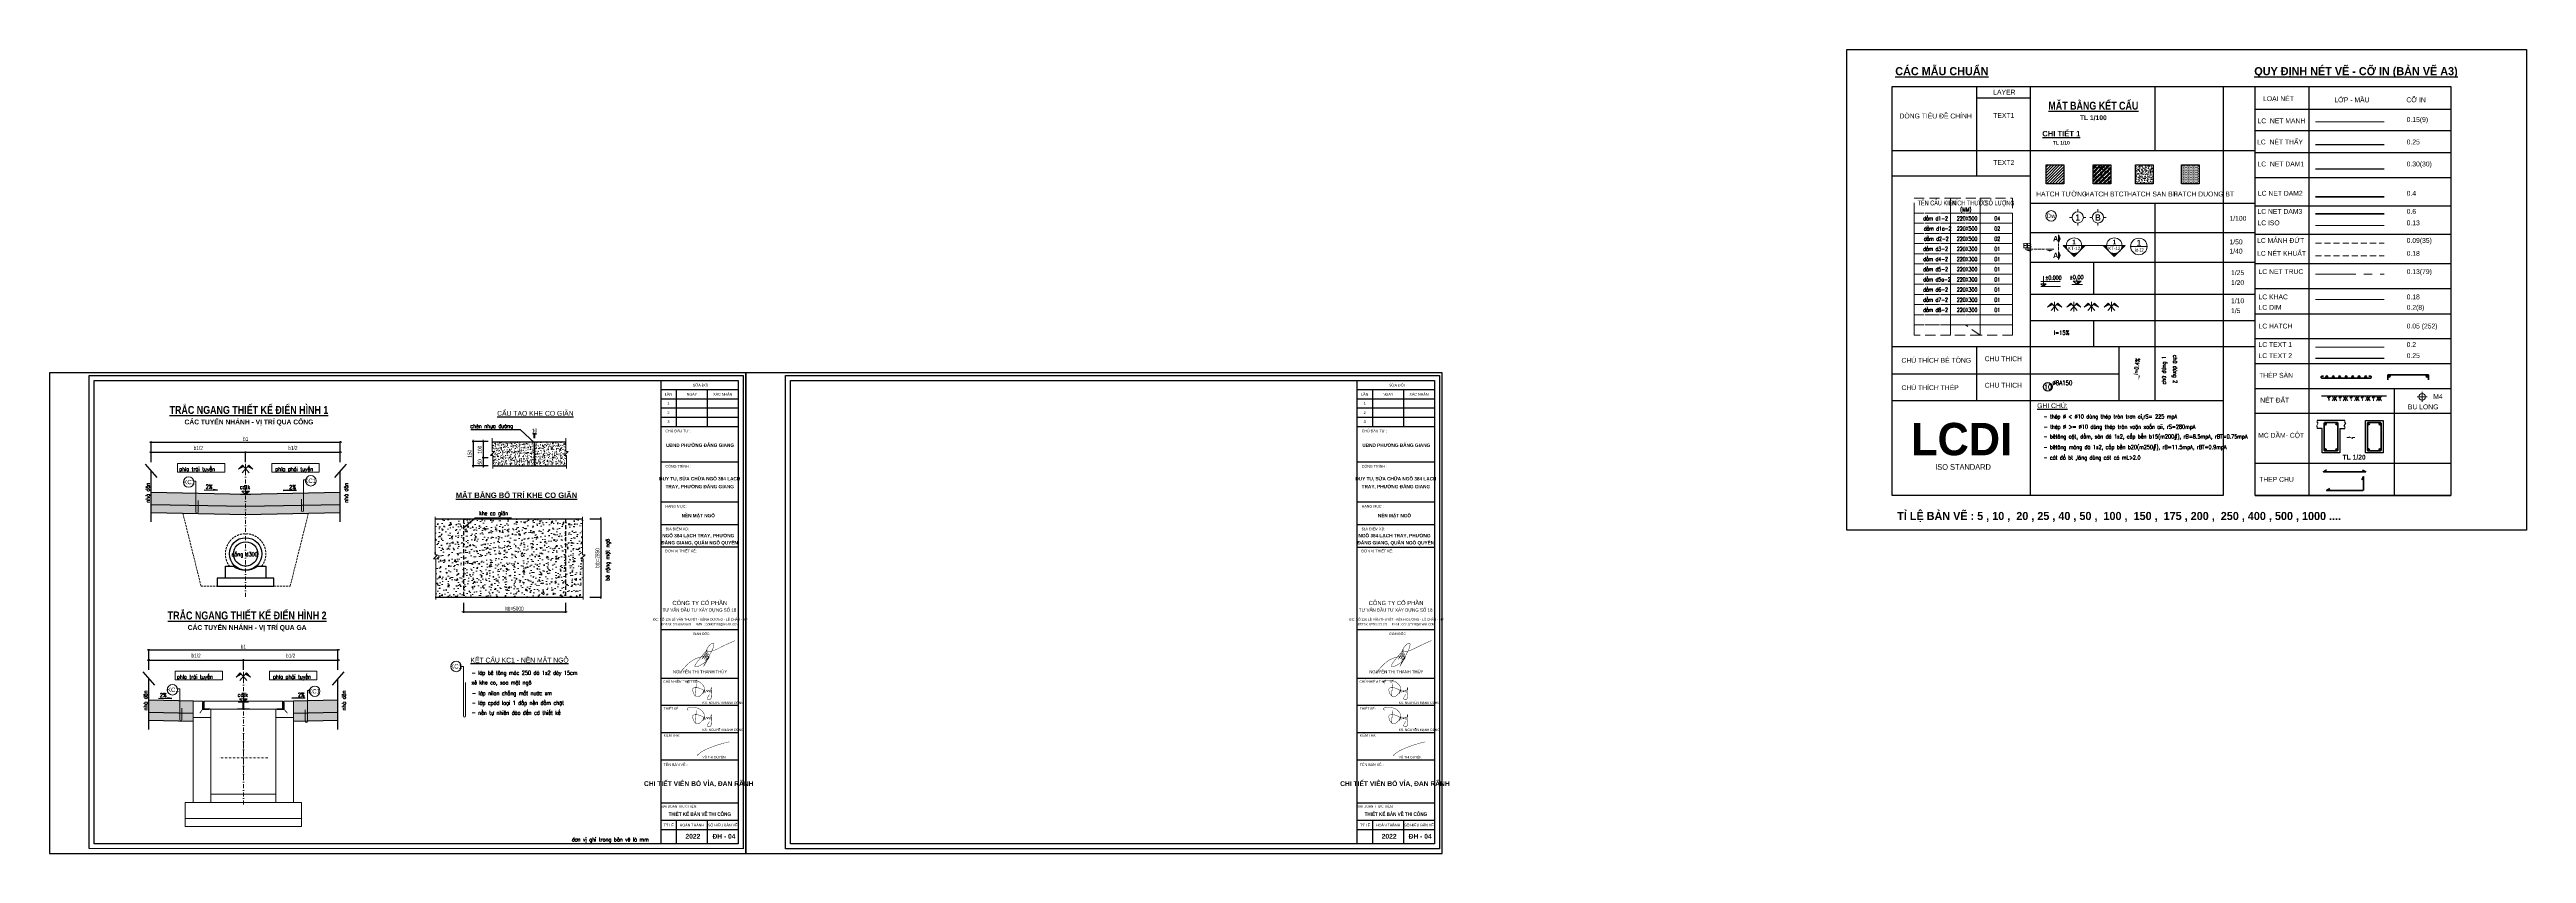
# Model space of a CAD drawing. Header units: millimetres. Extents: x -100840 to -70225, y 7053 to 16989.
import ezdxf
from ezdxf.enums import TextEntityAlignment as Align

# ---------------------------------------------------------------- set-up
doc = ezdxf.new("R2010")
doc.units = ezdxf.units.MM
doc.header["$MEASUREMENT"] = 0
for name, pattern in [('CENTERX2', [4, 2.5, -0.5, 0.5, -0.5]), ('DASHDOT', [1, 0.5, -0.25, 0, -0.25]), ('HIDDEN', [0.375, 0.25, -0.125])]:
    doc.linetypes.add(name, pattern=pattern)
for name, color, linetype in [('BT7-THAY', 7, 'Continuous'), ('ENTTNTHIETKE1', 2, 'Continuous'), ('GHICHU', 7, 'Continuous'), ('KHUNGTEN', 5, 'Continuous'), ('NOI', 4, 'Continuous'), ('T.bao', 6, 'Continuous'), ('thep', 2, 'Continuous'), ('TXT', 5, 'Continuous')]:
    doc.layers.add(name, color=color, linetype=linetype)
for name, color, linetype, lineweight in [('HATCH', 252, 'Continuous', 9), ('ISO', 153, 'Continuous', 13), ('KICHTHUOC', 8, 'Continuous', 18), ('LC Dim', 8, 'Continuous', 18), ('LC Hatch', 252, 'Continuous', 9), ('LC Hatch @ 1 (1)', 252, 'Continuous', 0), ('LC ISO', 153, 'Continuous', 13), ('LC Khac', 4, 'Continuous', 9), ('LC MANH DUT', 35, 'HIDDEN', 5), ('LC Net dam 1', 30, 'Continuous', 30), ('LC Net dam2', 6, 'Continuous', 40), ('LC Net dam3', 1, 'Continuous', 60), ('LC Net khuat', 4, 'HIDDEN', 13), ('LC Net manh', 239, 'Continuous', 5), ('LC Net thay', 7, 'Continuous', 25), ('LC Net truc', 79, 'DASHDOT', 13), ('LC Text1', 3, 'Continuous', 20), ('LC Text2', 7, 'Continuous', 25), ('Text', 7, 'Continuous', 20), ('THEPDOC', 1, 'Continuous', 40), ('v-KICHTHUOC', 8, 'Continuous', 18), ('v-TEXT', 7, 'Continuous', 20)]:
    doc.layers.add(name, color=color, linetype=linetype, lineweight=lineweight)
doc.styles.add('A', font='', dxfattribs={"height": 2.2})
doc.styles.add('ARIAL', font='arial.ttf', dxfattribs={"width": 0.8})
doc.styles.add('Brief text', font='')
doc.styles.add('General text 2', font='arial.ttf')
doc.styles.add('HOATBIF', font='hoatbif.shx', dxfattribs={"width": 0.7})
doc.styles.add('LC 1', font='')
doc.styles.add('LC 2', font='', dxfattribs={"width": 0.7})
doc.styles.add('LC 3', font='vnsimli.shx', dxfattribs={"width": 0.75})
doc.styles.add('LC3', font='', dxfattribs={"width": 0.8})
doc.styles.add('style1', font='')
doc.styles.add('T1', font='Vnsimli.shx', dxfattribs={"width": 0.8})
doc.styles.add('T2', font='', dxfattribs={"width": 0.8})
doc.styles.add('text', font='hoatbif.shx', dxfattribs={"width": 0.7})
doc.styles.add('text1', font='', dxfattribs={"width": 0.7, "height": 300})
doc.styles.add('THANG2', font='')
doc.styles.add('VnAvantH-B', font='')
doc.styles.get('A').set_extended_font_data('.VnArial NarrowH')
doc.styles.get('Brief text').set_extended_font_data('.VnHelvetInsH', bold=True)
doc.styles.get('LC 1').set_extended_font_data('.VnAvantH', bold=True)
doc.styles.get('LC 2').set_extended_font_data('.VnArial NarrowH')
doc.styles.get('LC3').set_extended_font_data('.VnArialH', bold=True)
doc.styles.get('style1').set_extended_font_data('.VnAvantH')
doc.styles.get('T2').set_extended_font_data('.VnArialH')
doc.styles.get('text1').set_extended_font_data('.VnHelvetInsH', bold=True)
doc.styles.get('THANG2').set_extended_font_data('.VnHelvetInsH', bold=True)
doc.styles.get('VnAvantH-B').set_extended_font_data('.VnAvantH', bold=True)
doc.dimstyles.new('1-100(1-25)', dxfattribs={"dimscale": 25, "dimtxt": 2.5, "dimasz": 0.35, "dimexe": 0.5, "dimexo": 0, "dimgap": 0.8, "dimtad": 1, "dimdec": 0, "dimzin": 0, "dimdsep": 46, "dimtxsty": 'HOATBIF', "dimblk1": 'DOT', "dimblk2": 'DOT', "dimsah": 1, "dimcen": -1, "dimdle": 1, "dimclrd": 256, "dimclre": 256, "dimclrt": 4, "dimadec": 3, "dimazin": 2, "dimtfac": 0.333333, "dimtdec": 0, "dimtix": 1, "dimtmove": 2, "dimatfit": 3, "dimldrblk": 'DOT', "dimfxl": 1, "dimtvp": 0.833333, "dimtolj": 1, "dimtzin": 0, "dimarcsym": 0})
doc.dimstyles.new('Kichthouc ao', dxfattribs={"dimscale": 0, "dimtxt": 2.2, "dimasz": 1, "dimexe": 0.1, "dimexo": 0.1, "dimgap": 0.5, "dimtad": 1, "dimdec": 0, "dimlfac": 100, "dimzin": 0, "dimdsep": 46, "dimtxsty": 'A', "dimblk": 'ARCHTICK', "dimcen": 0.09, "dimdle": 1, "dimclrd": 8, "dimclre": 8, "dimclrt": 3, "dimadec": 0, "dimazin": 0, "dimtfac": 1, "dimtdec": 0, "dimtofl": 0, "dimtmove": 0, "dimatfit": 3, "dimfxl": 1, "dimtolj": 1, "dimtzin": 0, "dimarcsym": 0})

# ---------------------------------------------------------------- blocks, each defined once
blk = doc.blocks.new('DXicon')
at = {"layer": 'LC Hatch', "ltscale": 50}
for points in [[(-1.2, 4.4), (-1.9, 5.3), (-4.4, 2.7)], [(4.4, 2.7), (1.9, 5.3), (1.2, 4.4)]]:
    blk.add_hatch(color=252, dxfattribs=at).paths.add_polyline_path(points)
at = {"layer": 'LC Net manh', "color": 8, "ltscale": 50}
for p, q in [((-1.9, 5.3), (-4.4, 2.7)), ((-4.4, 2.7), (-1.2, 4.4)), ((-2.1, 0.6), (1.9, 5.3)), ((2.1, 0.6), (-1.9, 5.3)), ((0, 0), (0, 6)), ((4.4, 2.7), (1.2, 4.4)), ((1.9, 5.3), (4.4, 2.7))]:
    blk.add_line(p, q, dxfattribs=at)
blk = doc.blocks.new('thep tron 2')
at = {"layer": 'LC Net dam2'}
for p, q in [((-0.5, 0.5), (0.5, 0.5)), ((0.4, 0.9), (-0.4, 0.1)), ((-0.4, 0.9), (0.4, 0.1)), ((0, 1), (0, 0))]:
    blk.add_line(p, q, dxfattribs=at)
blk.add_circle((0, 0.5), 0.5, dxfattribs=at)
blk = doc.blocks.new('theptron1')
at = {"layer": 'LC Net dam3'}
for p, q in [((-0.5, 0), (0.5, 0)), ((-0.4, 0.4), (0.4, -0.4)), ((0.4, 0.4), (-0.4, -0.4)), ((0, 0.5), (0, -0.5))]:
    blk.add_line(p, q, dxfattribs=at)
blk.add_circle((0, 0), 0.5, dxfattribs=at)
blk = doc.blocks.new('mat dat')
at = {"layer": 'LC Net manh'}
for p, q in [((2, 0), (3.7, -3)), ((3.7, 0), (2, -3)), ((3.1, 0), (4.9, -3)), ((4.9, 0), (3.1, -3))]:
    blk.add_line(p, q, dxfattribs=at)
blk.add_spline([(0, 0), (-1.2, -0.1), (1.2, -0.5), (-0.8, -0.8), (0.6, -1.1), (-0.2, -1.3), (0.1, -2.2), (0, -3)], degree=3, dxfattribs=at)
blk = doc.blocks.new('TTRUC')
at = {"layer": 'LC ISO'}
for p, q in [((-6.9, 0), (-10.1, 0)), ((0, 6.9), (0, 10.1)), ((6.9, 0), (10.1, 0)), ((0, -6.9), (0, -10.1))]:
    blk.add_line(p, q, dxfattribs=at)
at = {"layer": 'LC Net manh'}
blk.add_circle((0, 0), 6.95, dxfattribs=at)
blk = doc.blocks.new('TIEUDE1')
at = {"layer": 'LC Text2', "color": 7, "style": 'LC 1'}
blk.add_attdef('TIªU§Ò', text='', height=5, dxfattribs=at).set_placement((0, 0), align=Align.BOTTOM_CENTER)
blk.add_attdef('TL', text='', height=3, dxfattribs=at).set_placement((0, -2), align=Align.TOP_CENTER)
blk = doc.blocks.new('TIEUDE2')
at = {"layer": 'LC Text2', "color": 7, "style": 'LC 1'}
blk.add_attdef('%%UTIªU§Ò', text='', height=3.5, dxfattribs=at).set_placement((0, 0), align=Align.BOTTOM_CENTER)
blk.add_attdef('TL', text='', height=2.2, dxfattribs=at).set_placement((0, -1.8), align=Align.TOP_CENTER)
blk = doc.blocks.new('trich CT')
at = {"layer": 'LC ISO'}
blk.add_line((-500, 0), (500, 0), dxfattribs=at)
blk.add_circle((0, 0), 500, dxfattribs=at)
at = {"layer": 'LC Text1', "style": 'text1'}
blk.add_attdef('T', text='', height=350, dxfattribs=at).set_placement((0, 223), align=Align.MIDDLE_CENTER)
at = {"layer": 'LC Text1', "linetype": 'ByBlock', "style": 'text', "width": 0.7}
blk.add_attdef('KT', text='', height=250, dxfattribs=at).set_placement((0, -217), align=Align.MIDDLE_CENTER)
blk = doc.blocks.new('*U19')
at = {"layer": 'LC ISO'}
h = blk.add_hatch(color=256, dxfattribs=at)
h.paths.add_polyline_path([(0, -8.5), (4.2, -4.2, -0.198912), (0, -6, -0.198912), (-4.2, -4.2)])
h.paths.add_polyline_path([(8.5, 0), (6, 0, -0.198912), (4.2, -4.2)])
h.paths.add_polyline_path([(-4.2, -4.2, -0.198912), (-6, 0), (-8.5, 0)])
h = blk.add_hatch(color=256, dxfattribs=at)
h.paths.add_polyline_path([(31.1, -8.5), (35.3, -4.2, -0.198912), (31.1, -6, -0.198912), (26.8, -4.2)])
h.paths.add_polyline_path([(39.6, 0), (37.1, 0, -0.198912), (35.3, -4.2)])
h.paths.add_polyline_path([(26.8, -4.2, -0.198912), (25.1, 0), (22.6, 0)])
for p, q in [((-6, 0), (6, 0)), ((25.1, 0), (37.1, 0))]:
    blk.add_line(p, q, dxfattribs=at)
for points in [[(6, 0), (8.5, 0), (0, -8.5), (-8.5, 0), (-6, 0)], [(37.1, 0), (39.6, 0), (31.1, -8.5), (22.6, 0), (25.1, 0)]]:
    blk.add_lwpolyline(points, dxfattribs=at)
for centre in [(0, 0), (31.1, 0)]:
    blk.add_circle(centre, 6, dxfattribs=at)
at = {"layer": 'LC MANH DUT', "linetype": 'HIDDEN', "ltscale": 300}
blk.add_line((6, 0), (25.1, 0), dxfattribs=at)
at = {"layer": 'LC Text1', "style": 'Brief text', "width": 0.8, "flags": 8}
for tag, p in [('VIEW-NUMBER2', (0, 52)), ('VIEW-NUMBER1', (0, 0))]:
    blk.add_attdef(tag, text='', height=3.5, dxfattribs=at).set_placement(p, align=Align.BOTTOM_CENTER)
at = {"layer": 'LC Text1', "style": 'ARIAL', "width": 0.8, "flags": 8}
for tag, p in [('SHEET-NUMBER2', (0, 51.1)), ('SHEET-NUMBER1', (0, -0.9))]:
    blk.add_attdef(tag, text='', height=2.5, dxfattribs=at).set_placement(p, align=Align.TOP_CENTER)
blk = doc.blocks.new('Caodo1')
at = {"layer": 'LC Text1'}
blk.add_hatch(color=4, dxfattribs=at).paths.add_polyline_path([(0, 200), (0, 0), (243, 200)])
at = {"layer": 'LC Text1', "color": 4}
for p, q in [((324, 0), (-324, 0)), ((0, 0), (0, 200))]:
    blk.add_line(p, q, dxfattribs=at)
blk.add_lwpolyline([(-243, 200), (243, 200), (0, 0), (0, 0)], close=True, dxfattribs=at)
at = {"layer": 'LC Text1', "color": 4, "style": 'T1', "width": 0.8}
blk.add_attdef('%%P0,00', text='', height=250, dxfattribs=at).set_placement((-39, 460), align=Align.MIDDLE_CENTER)
blk = doc.blocks.new('bu lon')
at = {"layer": 'LC Khac', "color": 9}
for p, q in [((0.79, 0), (-0.79, 0)), ((0, -0.79), (0, 0.79))]:
    blk.add_line(p, q, dxfattribs=at)
at = {"layer": 'LC Khac', "color": 7}
blk.add_circle((0, 0), 0.5, dxfattribs=at)
blk = doc.blocks.new('MM')
at = {"layer": 'LC Khac', "xscale": 2.289702860291335, "yscale": 2.289702860291335, "zscale": 2.289702860291335}
blk.add_blockref('bu lon', (0, 0), dxfattribs=at)
blk = doc.blocks.new('CT')
at = {"layer": 'LC Text1', "lineweight": 15}
blk.add_hatch(color=4, dxfattribs=at).paths.add_polyline_path([(3.3, 1.6), (1.6, 1.6), (1.6, 0)])
at = {"layer": 'LC Text1', "color": 4, "lineweight": 15, "ltscale": 50}
for p, q in [((0, 3.1), (12, 3.1)), ((12.1, 0), (0, 0))]:
    blk.add_line(p, q, dxfattribs=at)
for points in [[(1.6, 0), (0, 1.6), (1.6, 1.6)], [(1.6, 6.4), (1.6, 0)], [(1.6, 0), (3.3, 1.6), (1.6, 1.6)]]:
    blk.add_lwpolyline(points, dxfattribs=at)
at = {"layer": 'LC Text1', "color": 4, "style": 'LC 3', "width": 0.75}
blk.add_attdef('CT', (1.9, 3.5), '', height=2.2, dxfattribs=at)
blk = doc.blocks.new('*U5')
at = {"layer": 'LC ISO'}
blk.add_circle((0, 0), 4.25, dxfattribs=at)
at = {"layer": 'LC Text1', "style": 'General text 2', "width": 0.8, "flags": 8}
blk.add_attdef('SYMBOL', text='', height=3.5, dxfattribs=at).set_placement((0, 0), align=Align.MIDDLE_CENTER)
blk = doc.blocks.new('matcatdoc')
at = {"layer": 'LC Khac', "color": 1, "ltscale": 2}
for p, q in [((0, 485), (0, 0)), ((0, -550), (0, -1036))]:
    blk.add_line(p, q, dxfattribs=at)
for points in [[(134, 243, 0, 471, 0), (37, 243, 275, 275, 0)], [(134, -793, 0, 471, 0), (37, -793, 275, 275, 0)]]:
    blk.add_lwpolyline(points, format="xyseb", dxfattribs=at)
at = {"layer": 'LC MANH DUT', "ltscale": 200}
blk.add_line((0, -49), (0, -506), dxfattribs=at)
at = {"ltscale": 2, "style": 'LC 1'}
for p in [(-179, 243), (-179, -793)]:
    blk.add_attdef('LC', text='', height=330, dxfattribs=at).set_placement(p, align=Align.MIDDLE_CENTER)
blk = doc.blocks.new('*U18')
at = {"layer": 'LC Khac', "color": 1, "ltscale": 2}
for p, q in [((0, 0), (-485, 0)), ((1271, 0), (785, 0))]:
    blk.add_line(p, q, dxfattribs=at)
for points in [[(-243, -134, 0, 471, 0), (-243, -37, 275, 275, 0)], [(1028, -134, 0, 471, 0), (1028, -37, 275, 275, 0)]]:
    blk.add_lwpolyline(points, format="xyseb", dxfattribs=at)
at = {"layer": 'LC MANH DUT', "ltscale": 300}
blk.add_line((66, 0), (732, 0), dxfattribs=at)
at = {"ltscale": 2, "style": 'LC 1'}
for p in [(-243, 222), (1028, 222)]:
    blk.add_attdef('LC', text='', height=330, dxfattribs=at).set_placement(p, align=Align.MIDDLE_CENTER)
blk = doc.blocks.new('DODOC1')
at = {"layer": 'KICHTHUOC'}
blk.add_lwpolyline([(-630, 0, 0, 0, 0), (762, 0, 0, 66.7, 0), (443, 0, 66.7, 66.7, 0)], format="xyseb", dxfattribs=at)
at = {"layer": 'Text', "style": 'T1', "width": 0.8}
blk.add_attdef('DOC', text='', height=250, dxfattribs=at).set_placement((-79, 226), align=Align.MIDDLE_CENTER)
blk = doc.blocks.new('chu ki Miss Duyen')
at = {"layer": 'ISO', "ltscale": 2, "const_width": 40}
blk.add_lwpolyline([(843, 225), (838, 225), (836, 225), (834, 225), (832, 225), (830, 226), (828, 226), (827, 226), (826, 226), (825, 226), (824, 226), (823, 226), (821, 226), (820, 227), (819, 227), (818, 227), (817, 227), (816, 227), (815, 227), (814, 227), (813, 228), (812, 228), (810, 228), (809, 228), (808, 228), (807, 229), (806, 229), (805, 229), (804, 229), (803, 230), (801, 230), (800, 230), (799, 230), (798, 231), (797, 231), (795, 231), (794, 232), (793, 232), (792, 232), (791, 233), (789, 233), (788, 233), (787, 234), (786, 234), (785, 235), (783, 235), (782, 235), (781, 236), (780, 236), (779, 237), (778, 237), (777, 238), (776, 238), (776, 238), (775, 238), (775, 239), (774, 239), (774, 239), (773, 239), (773, 240), (772, 240), (771, 240), (771, 240), (770, 241), (770, 241), (769, 241), (769, 242), (768, 242), (768, 242), (767, 242), (767, 243), (766, 243), (766, 243), (765, 244), (765, 244), (765, 244), (764, 245), (764, 245), (763, 245), (763, 246), (762, 246), (762, 246), (762, 247), (761, 247), (761, 247), (760, 248), (760, 248), (760, 248), (759, 249), (759, 249), (759, 249), (758, 250), (758, 250), (758, 250), (758, 251), (757, 251), (757, 251), (757, 252), (756, 252), (756, 253), (756, 253), (756, 253), (756, 254), (755, 254), (755, 255), (755, 255), (755, 255), (755, 256), (755, 256), (754, 257), (754, 257), (754, 257), (754, 258), (754, 258), (754, 259), (754, 259), (754, 260), (754, 260), (754, 260), (754, 261), (754, 261), (754, 262), (754, 262), (754, 263), (754, 263), (754, 263), (754, 264), (754, 264), (754, 265), (754, 265), (754, 266), (754, 266), (754, 267), (754, 267), (755, 268), (755, 268), (755, 269), (755, 269), (755, 270), (755, 270), (755, 270), (756, 271), (756, 271), (756, 272), (756, 272), (756, 273), (757, 273), (757, 274), (757, 274), (757, 275), (758, 275), (758, 276), (758, 276), (758, 277), (759, 277), (759, 278), (759, 278), (759, 279), (760, 279), (760, 280), (760, 280), (761, 281), (761, 281), (761, 282), (762, 282), (762, 283), (762, 283), (763, 284), (763, 284), (763, 285), (764, 285), (764, 286), (764, 286), (765, 287), (766, 288), (767, 289), (767, 290), (768, 291), (769, 293), (770, 294), (771, 295), (771, 296), (772, 297), (773, 298), (774, 299), (775, 300), (776, 301), (777, 302), (778, 303), (778, 304), (780, 306), (781, 307), (782, 308), (783, 309), (784, 310), (785, 311), (786, 312), (786, 312), (787, 313), (788, 314), (789, 315), (790, 316), (791, 317), (792, 318), (792, 319), (793, 320), (794, 321), (795, 322), (796, 323), (797, 324), (797, 324), (798, 325), (799, 326), (800, 327), (801, 328), (801, 329), (802, 330), (803, 330), (804, 331), (805, 332), (805, 333), (806, 334), (807, 335), (808, 336), (808, 336), (809, 337), (810, 338), (811, 339), (811, 340), (812, 340), (813, 341), (814, 343), (816, 344), (817, 346), (819, 348), (820, 349), (822, 351), (823, 352), (824, 354), (826, 355), (827, 357), (829, 358), (830, 360), (831, 361), (834, 364), (840, 370), (842, 372), (845, 376), (848, 379), (851, 382), (853, 386), (856, 389), (859, 392), (862, 395), (865, 398), (867, 401), (870, 404), (873, 407), (876, 411), (879, 414), (882, 417), (885, 420), (887, 423), (890, 427), (893, 430), (896, 433), (899, 436), (902, 440), (905, 443), (908, 446), (911, 449), (914, 453), (917, 456), (920, 459), (923, 462), (926, 466), (928, 469), (931, 472), (934, 476), (937, 479), (940, 482), (943, 486), (946, 489), (949, 492), (953, 495), (956, 499), (959, 502), (962, 505), (965, 509), (968, 512), (971, 515), (974, 519), (977, 522), (980, 525), (983, 529), (986, 532), (989, 535), (992, 538), (996, 542), (999, 545), (1002, 548), (1005, 552), (1008, 555), (1011, 558), (1014, 561), (1017, 565), (1021, 568), (1024, 571), (1027, 574), (1030, 578), (1033, 581), (1036, 584), (1040, 587), (1043, 591), (1046, 594), (1049, 596), (1052, 600), (1056, 603), (1059, 606), (1062, 610), (1065, 613), (1069, 616), (1072, 619), (1075, 622), (1078, 625), (1082, 628), (1085, 631), (1088, 634), (1091, 637), (1095, 640), (1098, 643), (1101, 646), (1105, 649), (1108, 652), (1111, 655), (1114, 658), (1118, 661), (1121, 664), (1124, 667), (1128, 670), (1131, 673), (1134, 676), (1138, 679), (1141, 682), (1144, 685), (1148, 688), (1151, 691), (1154, 694), (1158, 697), (1161, 700), (1165, 702), (1168, 705), (1171, 708), (1175, 711), (1178, 714), (1182, 717), (1185, 720), (1188, 722), (1192, 725), (1195, 728), (1199, 731), (1202, 734), (1205, 736), (1209, 739), (1212, 742), (1216, 745), (1219, 747), (1223, 750), (1226, 753), (1229, 756), (1233, 758), (1236, 761), (1240, 764), (1243, 767), (1247, 769), (1250, 772), (1254, 775), (1257, 777), (1261, 780), (1264, 783), (1268, 785), (1271, 788), (1275, 791), (1278, 793), (1282, 796), (1285, 799), (1289, 801), (1292, 804), (1296, 807), (1299, 809), (1303, 812), (1306, 815), (1310, 817), (1313, 820), (1317, 822), (1320, 825), (1324, 828), (1327, 830), (1331, 833), (1335, 835), (1338, 838), (1342, 840), (1345, 843), (1349, 846), (1352, 848), (1356, 851), (1360, 853), (1363, 856), (1367, 858), (1370, 861), (1374, 863), (1377, 866), (1381, 868), (1385, 871), (1392, 876), (1399, 881), (1406, 886), (1413, 891), (1421, 896), (1428, 901), (1435, 906), (1442, 911), (1447, 915), (1457, 921), (1464, 926), (1471, 931), (1479, 936), (1486, 941), (1493, 946), (1501, 950), (1508, 955), (1515, 960), (1523, 965), (1530, 970), (1537, 975), (1545, 980), (1552, 984), (1559, 989), (1567, 994), (1574, 999), (1582, 1004), (1589, 1008), (1596, 1013), (1604, 1018), (1611, 1023), (1619, 1028), (1626, 1032), (1634, 1037), (1641, 1042), (1648, 1046), (1656, 1051), (1663, 1056), (1671, 1061), (1678, 1065), (1686, 1070), (1693, 1075), (1701, 1079), (1708, 1084), (1716, 1089), (1723, 1093), (1731, 1098), (1738, 1103), (1746, 1107), (1753, 1112), (1761, 1116), (1769, 1121), (1776, 1126), (1784, 1130), (1791, 1135), (1799, 1139), (1806, 1144), (1814, 1148), (1822, 1153), (1829, 1158), (1837, 1162), (1844, 1167), (1852, 1171), (1860, 1176), (1867, 1180), (1875, 1185), (1882, 1189), (1890, 1194), (1898, 1198), (1905, 1203), (1913, 1207), (1921, 1212), (1928, 1216), (1936, 1220), (1943, 1225), (1951, 1229), (1959, 1234), (1964, 1237), (1974, 1243), (1982, 1247), (1989, 1251), (1997, 1256), (2005, 1260), (2012, 1265), (2020, 1269), (2028, 1273), (2036, 1278), (2043, 1282), (2051, 1286), (2059, 1291), (2066, 1295), (2074, 1299), (2082, 1304), (2089, 1308), (2097, 1312), (2105, 1317), (2113, 1321), (2120, 1325), (2128, 1330), (2136, 1334), (2144, 1338), (2151, 1342), (2159, 1347), (2167, 1351), (2175, 1355), (2182, 1359), (2190, 1364), (2198, 1368), (2206, 1372), (2213, 1376), (2221, 1381), (2229, 1385), (2237, 1389), (2244, 1393), (2252, 1397), (2260, 1402), (2268, 1406), (2276, 1410), (2283, 1414), (2291, 1418), (2299, 1422), (2307, 1426), (2315, 1431), (2322, 1435), (2330, 1439), (2338, 1443), (2346, 1447), (2354, 1451), (2361, 1455), (2369, 1459), (2377, 1464), (2385, 1468), (2393, 1472), (2401, 1476), (2408, 1480), (2416, 1484), (2424, 1488), (2432, 1492), (2440, 1496), (2448, 1500), (2456, 1504), (2463, 1508), (2471, 1512), (2479, 1516), (2487, 1520), (2495, 1524), (2503, 1528), (2511, 1532), (2519, 1536), (2526, 1540), (2534, 1544), (2542, 1548), (2550, 1552), (2558, 1556), (2566, 1560), (2574, 1564), (2582, 1568), (2590, 1572), (2598, 1575), (2606, 1579), (2613, 1583), (2621, 1587), (2629, 1591), (2637, 1595), (2645, 1599), (2653, 1603), (2661, 1607), (2669, 1610), (2677, 1614), (2685, 1618), (2693, 1622), (2701, 1626), (2709, 1630), (2717, 1633), (2725, 1637), (2733, 1641), (2741, 1645), (2749, 1649), (2756, 1652), (2764, 1656), (2772, 1660), (2780, 1664), (2788, 1668), (2796, 1671), (2804, 1675), (2812, 1679), (2820, 1683), (2828, 1686), (2836, 1690), (2844, 1694), (2852, 1698), (2860, 1701), (2868, 1705), (2876, 1709), (2884, 1712), (2892, 1716), (2900, 1720), (2908, 1723), (2916, 1727), (2925, 1731), (2933, 1734), (2941, 1738), (2949, 1742), (2957, 1745), (2965, 1749), (2973, 1753), (2981, 1756), (2989, 1760), (2997, 1763), (3005, 1767), (3013, 1771), (3021, 1774), (3029, 1778), (3037, 1781), (3045, 1785), (3053, 1789), (3061, 1792), (3069, 1796), (3078, 1799), (3086, 1803), (3094, 1806), (3102, 1810), (3110, 1813), (3118, 1817), (3126, 1820), (3134, 1824), (3142, 1827), (3150, 1831), (3156, 1833), (3167, 1838), (3175, 1841), (3183, 1845), (3191, 1848), (3199, 1852), (3207, 1855), (3215, 1859), (3223, 1862), (3232, 1866), (3240, 1869), (3248, 1873), (3256, 1876), (3264, 1879), (3272, 1883), (3280, 1886), (3288, 1890), (3297, 1893), (3305, 1896), (3313, 1900), (3321, 1903), (3329, 1907), (3337, 1910), (3345, 1913), (3354, 1917), (3362, 1920), (3370, 1923), (3378, 1927), (3386, 1930), (3394, 1933), (3403, 1937), (3411, 1940), (3419, 1944), (3427, 1947), (3435, 1950), (3452, 1957), (3468, 1963), (3484, 1970), (3501, 1977), (3517, 1983), (3534, 1990), (3550, 1996), (3566, 2003), (3583, 2009), (3599, 2016), (3616, 2022), (3632, 2029), (3648, 2035), (3665, 2042), (3681, 2048), (3698, 2055), (3714, 2061), (3731, 2068), (3747, 2074), (3763, 2081), (3780, 2087), (3796, 2093), (3813, 2100), (3828, 2106)], dxfattribs=at)
blk = doc.blocks.new('nguyen thi thanh thuy')
at = {"layer": 'ISO', "ltscale": 2, "const_width": 40}
blk.add_lwpolyline([(-2685, -1690, -0.0063877), (-2178, -1117, -0.0085568), (-1977, -905, -0.0170865), (-1770, -708, -0.1020868), (-833, -161, -0.0398331), (-270, -16, -0.0205119), (-90, 8, -0.0444968), (98, 9, -0.0558697), (182, -8, -0.1136327), (236, -42, -0.1764328), (258, -92, -0.0770332), (254, -135, -0.0695344), (223, -210, -0.0385691), (166, -296, -0.0303679), (57, -421, -0.0823822), (-675, -942, -0.0351577), (-905, -1035, -0.0444105), (-1026, -1062, -0.0669484), (-1091, -1062, -0.1434086), (-1132, -1043, -0.1761308), (-1149, -1007, -0.069024), (-1148, -973, -0.0598872), (-1131, -911, -0.036714), (-1079, -807, -0.0190232), (-1000, -683, -0.0110055), (-898, -542, -0.0104199), (-645, -222, 0.0013552), (-76, 463, -0.0312306), (69, 631, -0.1806227), (82, 640, -0.6021976), (84, 631, -0.0559814), (56, 570, -0.0108457), (-28, 418, 0.0004639), (-371, -161, 0.0232403), (-439, -286, 1.6271128), (-437, -292, 0.049833), (-397, -245, 0.0054959), (-91, 162, -0.0116966), (26, 311, -0.0513805), (82, 370, -0.2885923), (95, 376, -0.3791063), (97, 362, -0.0403943), (80, 315, -0.0150429), (4, 153, 0.0268585), (-200, -261, 0.1601727), (-204, -278, 0.6244103), (-195, -273, 0.0341882), (-141, -204, -0.0153872), (148, 200, -0.034245), (183, 240, -0.3771715), (195, 246, -0.2757427), (195, 230, -0.0397052), (162, 143, -0.0071538), (29, -150, 0.0102693), (-53, -335, 0.0592072), (-81, -418, 0.494242), (-78, -431, 0.2094255), (-61, -421, 0.0315218), (-22, -378, 0.0121512), (92, -232, -0.0154116), (249, -26, -0.0668774), (274, -2, -1.0123135), (279, -8, -0.0552246), (269, -38, -0.0195011), (211, -159, -0.0089675), (2, -538, -0.0052499), (-207, -898, -0.0418751), (-284, -1018, -0.365695), (-264, -970, -0.007459), (-39, -543, 0.0008281), (491, 447, 0.0162439), (598, 659, 0.0588099), (711, 1009, 0.0394131), (734, 1174, 0.0600036), (730, 1242, 0.2406458), (692, 1298, 0.1344535), (647, 1305, 0.0713719), (590, 1291, 0.0406837), (523, 1258, 0.0565007), (335, 1112, 0.0717517), (65, 772, 0.0457041), (5, 642, 0.0585734), (-12, 565, 0.1164753), (-5, 505, 0.1659117), (30, 466, 0.0962446), (88, 446, 0.048338), (165, 443, 0.0366176), (301, 460, 0.0626357), (1097, 724, 0.0104896), (1469, 913, -0.0060809), (1725, 1041, -0.0072516), (2275, 1297, -0.0038455), (2852, 1552)], format="xyb", dxfattribs=at)
blk = doc.blocks.new('Nguyen Manh Dung')
at = {"layer": 'LC ISO', "const_width": 60}
for points in [[(-1870, 1732), (-1922, 1783), (-1970, 1833), (-2008, 1881), (-2021, 1904), (-2030, 1922), (-2036, 1946), (-2036, 1965), (-2032, 1984), (-2024, 2001), (-2013, 2017), (-1997, 2033), (-1956, 2060), (-1902, 2084), (-1839, 2104), (-1766, 2121), (-1686, 2135), (-1601, 2145), (-1512, 2153), (-1330, 2161), (-1222, 2162), (-1153, 2160), (-1069, 2157), (-989, 2152), (-911, 2144), (-837, 2135), (-695, 2110), (-564, 2078), (-443, 2038), (-329, 1991), (-223, 1936), (-123, 1874), (-29, 1805), (62, 1728), (149, 1645), (256, 1528), (315, 1458), (354, 1407), (390, 1354), (422, 1299), (437, 1269), (469, 1185), (484, 1126), (494, 1065), (499, 1003), (499, 941), (494, 878), (485, 814), (471, 750), (453, 686), (431, 622), (405, 559), (376, 496), (307, 372), (227, 253), (136, 140), (37, 34), (-37, -34), (-125, -106), (-181, -145), (-238, -181), (-295, -210), (-353, -234), (-410, -250), (-483, -260), (-523, -259), (-578, -251), (-632, -234), (-684, -211), (-736, -180), (-785, -143), (-833, -100), (-879, -52), (-923, 1), (-965, 58), (-1005, 119), (-1042, 183), (-1077, 249), (-1138, 388), (-1194, 552), (-1208, 601), (-1223, 671), (-1233, 739), (-1236, 803), (-1230, 862), (-1211, 919), (-1186, 959), (-1148, 997), (-1101, 1027), (-1045, 1052), (-983, 1070), (-915, 1083), (-844, 1090), (-769, 1093), (-693, 1092), (-616, 1088), (-517, 1077), (-468, 1069), (-329, 1041), (-199, 1004), (-78, 960), (38, 909), (148, 854), (254, 795), (460, 671)], [(-814, -118), (-802, 50), (-790, 217), (-778, 385), (-765, 552), (-753, 720), (-741, 888), (-729, 1055), (-717, 1223), (-705, 1390), (-693, 1558), (-681, 1725)], [(477, 775), (449, 689), (422, 605), (409, 565), (396, 525), (384, 487), (373, 450), (361, 415), (351, 382), (342, 351), (333, 323), (325, 298), (319, 275), (313, 256), (309, 240), (306, 227), (304, 218), (304, 214), (305, 213), (306, 215), (308, 217), (310, 221), (313, 227), (315, 232), (318, 240), (326, 258), (336, 280), (346, 306), (358, 334), (370, 365), (384, 398), (398, 433), (427, 504), (457, 575), (472, 609), (486, 641), (500, 671), (514, 699), (526, 723), (538, 744), (548, 761), (553, 767), (557, 773), (561, 777), (565, 780), (568, 781), (571, 781), (573, 779), (575, 776), (576, 771), (577, 764), (578, 756), (578, 746), (577, 735), (577, 723), (575, 695), (572, 664), (569, 631), (565, 596), (560, 527), (558, 494), (558, 464), (560, 438), (561, 426), (564, 416), (566, 408), (570, 401), (574, 395), (580, 391), (584, 390), (590, 390), (597, 392), (605, 396), (613, 401), (622, 408), (631, 416), (641, 425), (662, 447), (684, 472), (707, 500), (731, 530), (779, 593), (802, 623), (825, 652), (846, 678), (866, 701), (875, 710), (884, 719), (892, 726), (900, 732), (906, 737), (913, 740), (918, 741), (922, 740), (926, 737), (929, 732), (931, 725), (931, 717), (932, 706), (931, 694), (930, 680), (929, 666), (925, 634), (920, 601), (915, 568), (912, 536), (910, 522), (909, 508), (909, 496), (909, 485), (911, 476), (913, 469), (914, 466), (920, 461), (925, 461), (931, 462), (937, 465), (945, 470), (953, 476), (962, 484), (971, 493), (981, 503), (1003, 526), (1026, 551), (1076, 605), (1101, 632), (1126, 657), (1150, 679), (1162, 688), (1173, 697), (1184, 704), (1195, 709), (1205, 713), (1214, 715), (1223, 715), (1228, 715), (1239, 710), (1246, 704), (1252, 697), (1258, 688), (1263, 677), (1267, 665), (1275, 639), (1281, 609), (1286, 576), (1290, 543), (1293, 510), (1296, 479), (1299, 451), (1302, 426), (1304, 416), (1306, 405), (1308, 399), (1310, 394), (1312, 389), (1315, 387), (1318, 385), (1321, 385), (1324, 387), (1327, 389), (1331, 393), (1334, 399), (1342, 412), (1350, 430), (1359, 452), (1368, 477), (1377, 505), (1386, 536), (1396, 569), (1406, 605), (1426, 679), (1466, 833), (1475, 870), (1485, 906), (1494, 941), (1502, 973), (1510, 1003), (1518, 1031), (1524, 1055), (1531, 1075), (1538, 1095), (1541, 1104), (1545, 1112), (1549, 1116), (1552, 1117), (1554, 1113), (1556, 1106), (1557, 1095), (1558, 1081), (1558, 1065), (1558, 1045), (1557, 1023), (1557, 998), (1556, 971), (1554, 942), (1553, 911), (1552, 878), (1550, 844), (1546, 772), (1543, 696), (1540, 617), (1538, 537), (1537, 458), (1537, 381), (1540, 306), (1541, 276), (1544, 237), (1547, 204), (1550, 173), (1557, 113), (1565, 57), (1573, 5), (1580, -45), (1586, -93), (1590, -139), (1592, -185), (1590, -230), (1584, -276), (1580, -299), (1573, -328), (1568, -347), (1560, -371), (1551, -395), (1540, -419), (1528, -444), (1515, -467), (1501, -491), (1485, -513), (1469, -535), (1451, -556), (1432, -576), (1412, -594), (1390, -611), (1368, -626), (1344, -640), (1320, -652), (1288, -663), (1267, -668), (1239, -673), (1211, -676), (1183, -677), (1155, -676), (1128, -673), (1103, -668), (1079, -662), (1056, -653), (1039, -645), (1019, -632), (1004, -620), (992, -605), (982, -590), (975, -573), (970, -555), (966, -536), (965, -516), (966, -494), (969, -472), (973, -449), (979, -424), (987, -399), (996, -373), (1006, -346), (1018, -319), (1031, -291), (1060, -233), (1093, -172), (1128, -111), (1166, -48), (1246, 81)]]:
    blk.add_lwpolyline(points, dxfattribs=at)
blk = doc.blocks.new('khung vpn')
at = {"layer": 'Defpoints'}
for p, q in [((52556.46, -4195.45), (52498.76, -4195.45)), ((52498.76, -4195.45), (52498.76, -4235.28)), ((52556.46, -4235.28), (52556.46, -4195.45)), ((52498.76, -4235.28), (52556.46, -4235.28))]:
    blk.add_line(p, q, dxfattribs=at)
at = {"layer": 'KHUNGTEN'}
blk.add_lwpolyline([(52556.24, -4234.88), (52502.05, -4234.88), (52502.05, -4195.66), (52556.24, -4195.66)], close=True, dxfattribs=at)
at = {"layer": 'T.bao'}
for p, q in [((52549.44, -4196.84), (52555.83, -4196.84)), ((52549.44, -4197.6), (52555.83, -4197.6)), ((52550.7, -4196.84), (52550.7, -4199.89)), ((52553.27, -4196.84), (52553.27, -4199.89)), ((52549.44, -4198.36), (52555.83, -4198.36)), ((52549.44, -4199.12), (52555.83, -4199.12)), ((52549.44, -4222.99), (52555.83, -4222.99)), ((52549.44, -4225.24), (52555.83, -4225.24)), ((52549.44, -4227.52), (52555.83, -4227.52)), ((52549.44, -4232.53), (52555.83, -4232.53)), ((52550.7, -4232.53), (52550.7, -4234.47)), ((52553.27, -4232.53), (52553.27, -4234.47)), ((52549.44, -4233.3), (52555.83, -4233.3))]:
    blk.add_line(p, q, dxfattribs=at)
at = {"layer": 'thep'}
for p, q in [((52549.44, -4199.89), (52555.83, -4199.89)), ((52549.44, -4202.81), (52555.83, -4202.81)), ((52549.44, -4206.14), (52555.83, -4206.14)), ((52549.44, -4208.01), (52555.83, -4208.01)), ((52549.44, -4209.88), (52555.83, -4209.88)), ((52549.44, -4216.72), (52555.83, -4216.72)), ((52549.44, -4220.74), (52555.83, -4220.74)), ((52549.44, -4231.08), (52555.83, -4231.08))]:
    blk.add_line(p, q, dxfattribs=at)
for points in [[(52555.83, -4234.47), (52502.46, -4234.47), (52502.46, -4196.07), (52555.83, -4196.07)], [(52555.83, -4196.07), (52555.83, -4234.47), (52549.44, -4234.47), (52549.44, -4196.07)]]:
    blk.add_lwpolyline(points, close=True, dxfattribs=at)
at = {"layer": 'TXT', "linetype": 'Continuous'}
blk.add_line((52555.83, -4196.07), (52555.83, -4234.47), dxfattribs=at)
at = {"layer": 'ISO', "xscale": 0.0007999999999999995, "yscale": 0.0007999999999999995, "zscale": 0.0007999999999999995, "rotation": 352.0676215534355}
blk.add_blockref('chu ki Miss Duyen', (52551.82, -4227.27), dxfattribs=at)
at = {"layer": 'LC Net dam 1'}
for name, p, xscale, yscale, zscale in [('nguyen thi thanh thuy', (52553.2, -4218.93), 0.0008320000000000002, 0.0008320000000000002, 0.0008320000000000002), ('Nguyen Manh Dung', (52552.74, -4222.15), 0.0005625000000000002, 0.0005625000000000002, 0.0005625000000000002), ('Nguyen Manh Dung', (52552.74, -4224.39), 0.0005625000000000002, 0.0005625000000000002, 0.0005625000000000002)]:
    blk.add_blockref(name, p, dxfattribs=dict(at, xscale=xscale, yscale=yscale, zscale=zscale))
at = {"layer": 'BT7-THAY', "linetype": 'ByBlock', "style": 'VnAvantH-B'}
for s, height, width, p in [('ubnd ph\xadêng §»NG GIANG', 0.2851, 0.85, (52552.67, -4201.59)), ('nÒn mÆt ngâ', 0.2851, 0.85, (52552.52, -4207.42)), ('§»NG GIANG, quËn ng« quyÒn', 0.2851, 0.85, (52552.63, -4209.67)), ('ngâ 384 L¹CH TRAY, PH¦êNG', 0.2851, 0.85, (52552.52, -4209.08)), ('thiÕt kÕ b¶n vÏ thi c«ng', 0.3208, 0.7, (52552.64, -4232.18))]:
    blk.add_text(s, height=height, dxfattribs=dict(at, width=width)).set_placement(p, align=Align.CENTER)
at = {"layer": 'BT7-THAY', "insert": (52552.64, -4204.08), "char_height": 0.2851, "width": 6.5241, "attachment_point": 2, "line_spacing_factor": 1.372151, "style": 'VnAvantH-B'}
blk.add_mtext('{\\W0.85;duy tu, söa ch÷a NGâ 384 L¹CH TRAY, PH¦êNG §»NG GIANG}', dxfattribs=at)
at = {"layer": 'TXT', "linetype": 'Continuous'}
for s, height, style, width, p in [('lÇn', 0.222, 'T2', 0.9, (52550.05, -4197.33)), ('1', 0.222, 'T2', 0.9, (52550.05, -4198.09)), ('ngµy', 0.222, 'T2', 0.9, (52551.99, -4197.33)), ('söa ®æi', 0.222, 'T2', 0.9, (52552.71, -4196.58)), ('x¸c nhËn', 0.222, 'T2', 0.9, (52554.55, -4197.33)), ('2', 0.222, 'T2', 0.9, (52550.05, -4198.85)), ('3', 0.222, 'T2', 0.9, (52550.05, -4199.61)), ('c«ng ty cæ phÇn', 0.3466, 'T2', 0.8, (52552.65, -4214.69)), ('®c: sè 126 lª v¨n thuyÕt - kªnh d\xad¬ng - lª ch©n - hp', 0.1941, 'T2', 0.8, (52552.69, -4215.98)), ('§T/fax: 02253.623.623      Email: Congty18@gmail.com', 0.1941, 'style1', 0.7, (52552.67, -4216.38)), ('nguyÔn thÞ thanh thñy', 0.2495, 'T2', 0.8, (52552.67, -4220.34)), ('giai ®o¹n thùc hiÖn:', 0.1941, 'T2', 0.8, (52550.9, -4231.47)), ('tû lÖ', 0.222, 'T2', 0.9, (52550.08, -4233.04)), ('hoµn thµnh', 0.222, 'T2', 0.9, (52551.99, -4233.04)), ('sè hiÖu b¶n vÏ', 0.2218, 'T2', 0.9, (52554.55, -4233.04))]:
    blk.add_text(s, height=height, dxfattribs=dict(at, style=style, width=width)).set_placement(p, align=Align.CENTER)
at = {"layer": 'TXT', "linetype": 'Continuous', "style": 'T2'}
for s, height, width, p in [('chñ ®Çu t\xad :', 0.2218, 0.9, (52549.8, -4200.37)), ('c«ng tr×nh :', 0.2218, 0.9, (52549.8, -4203.3)), ('®Þa ®iÓm xd:', 0.2218, 0.9, (52549.81, -4208.49)), ('h¹ng môc :', 0.222, 0.9, (52549.8, -4206.62)), ('®¬n vÞ thiÕt kÕ:', 0.2218, 0.9, (52549.78, -4210.32)), ('gi¸m ®èc', 0.194, 0.8, (52552.08, -4217.17)), ('chñ nhiÖm thiÕt kÕ:', 0.1941, 0.8, (52549.62, -4221.13)), ('thiÕt kÕ :', 0.194, 0.8, (52549.65, -4223.37)), ('ks. nguyÔn m¹nh dòng', 0.1941, 0.8, (52552.87, -4222.88)), ('kiÓm tra:', 0.194, 0.8, (52549.65, -4225.59)), ('ks. nguyÔn m¹nh dòng', 0.1941, 0.8, (52552.87, -4225.13)), ('tªn b¶n vÏ :', 0.2218, 0.9, (52549.65, -4228.03)), ('vò thÞ duyªn', 0.1941, 0.8, (52552.87, -4227.39))]:
    blk.add_text(s, height=height, dxfattribs=dict(at, width=width)).set_placement(p)
at = {"layer": 'TXT', "linetype": 'Continuous', "style": 'T2', "width": 0.9}
blk.add_text('t\xad vÊn ®Çu t\xad x©y dùng sè 18', height=0.2662, dxfattribs=at).set_placement((52552.62, -4215.09), align=Align.MIDDLE)
blk = doc.blocks.new('DOT')
at = {"layer": 'LC Dim'}
blk.add_line((-3, 0), (3, 0), dxfattribs=at)
at = {"layer": 'LC Dim', "color": 4}
blk.add_line((-1, -1), (1, 1), dxfattribs=at)
blk.add_lwpolyline([(0.5, 1), (-1, -0.5), (-0.5, -1), (1, 0.5)], close=True, dxfattribs=at)
blk = doc.blocks.new('*D61')
at = {"layer": 'Defpoints', "color": 0, "transparency": 16777216}
for p in [(-98416, 12011), (-99585, 11889), (-98416, 11889)]:
    blk.add_point(p, dxfattribs=at)
at = {"layer": 'LC Dim', "lineweight": -2, "transparency": 16777216}
for p, q in [((-99585, 11889), (-99585, 12021)), ((-99578, 12011), (-98423, 12011)), ((-98416, 11889), (-98416, 12021))]:
    blk.add_line(p, q, dxfattribs=at)
at = {"layer": 'LC Dim', "lineweight": -2, "transparency": 16777216, "xscale": 7, "yscale": 7, "zscale": 7, "rotation": 180}
blk.add_blockref('DOT', (-99585, 12011), dxfattribs=at)
at = {"layer": 'LC Dim', "lineweight": -2, "transparency": 16777216, "xscale": 7, "yscale": 7, "zscale": 7}
blk.add_blockref('DOT', (-98416, 12011), dxfattribs=at)
at = {"layer": 'LC Dim', "color": 4, "transparency": 16777216, "insert": (-99001, 12065), "char_height": 50, "attachment_point": 5, "style": 'HOATBIF'}
blk.add_mtext('\\A1;b1/2', dxfattribs=at)
blk = doc.blocks.new('_Dot')
at = {"color": 0, "linetype": 'ByBlock', "lineweight": -2}
blk.add_line((-0.5, 0), (-1, 0), dxfattribs=at)
at = {"color": 0, "linetype": 'ByBlock', "const_width": 0.5}
blk.add_lwpolyline([(-0.25, 0, 1), (0.25, 0, 1)], format="xyb", close=True, dxfattribs=at)
blk = doc.blocks.new('*D62')
at = {"layer": 'Defpoints', "color": 0, "transparency": 16777216}
for p in [(-97247, 12011), (-98416, 11889), (-97247, 11889)]:
    blk.add_point(p, dxfattribs=at)
at = {"layer": 'LC Dim', "lineweight": -2, "transparency": 16777216}
for p, q in [((-98416, 11889), (-98416, 12021)), ((-98409, 12011), (-97254, 12011)), ((-97247, 11889), (-97247, 12021))]:
    blk.add_line(p, q, dxfattribs=at)
at = {"layer": 'LC Dim', "lineweight": -2, "transparency": 16777216, "xscale": 7, "yscale": 7, "zscale": 7, "rotation": 180}
blk.add_blockref('DOT', (-98416, 12011), dxfattribs=at)
at = {"layer": 'LC Dim', "lineweight": -2, "transparency": 16777216, "xscale": 7, "yscale": 7, "zscale": 7}
blk.add_blockref('DOT', (-97247, 12011), dxfattribs=at)
at = {"layer": 'LC Dim', "color": 4, "transparency": 16777216, "insert": (-97832, 12065), "char_height": 50, "attachment_point": 5, "style": 'HOATBIF'}
blk.add_mtext('\\A1;b1/2', dxfattribs=at)
blk = doc.blocks.new('*D63')
at = {"layer": 'Defpoints', "color": 0, "transparency": 16777216}
for p in [(-97247, 12136), (-99585, 11889), (-97247, 11889)]:
    blk.add_point(p, dxfattribs=at)
at = {"layer": 'LC Dim', "lineweight": -2, "transparency": 16777216}
for p, q in [((-99585, 11889), (-99585, 12146)), ((-99578, 12136), (-97254, 12136)), ((-97247, 11889), (-97247, 12146))]:
    blk.add_line(p, q, dxfattribs=at)
at = {"layer": 'LC Dim', "lineweight": -2, "transparency": 16777216, "xscale": 7, "yscale": 7, "zscale": 7, "rotation": 180}
blk.add_blockref('DOT', (-99585, 12136), dxfattribs=at)
at = {"layer": 'LC Dim', "lineweight": -2, "transparency": 16777216, "xscale": 7, "yscale": 7, "zscale": 7}
blk.add_blockref('DOT', (-97247, 12136), dxfattribs=at)
at = {"layer": 'LC Dim', "color": 4, "transparency": 16777216, "insert": (-98416, 12177), "char_height": 50, "attachment_point": 5, "style": 'HOATBIF'}
blk.add_mtext('\\A1;b1', dxfattribs=at)
blk = doc.blocks.new('*D64')
at = {"layer": 'Defpoints', "color": 0, "transparency": 16777216}
for p in [(-99613, 9321), (-98444, 9443), (-98444, 9321)]:
    blk.add_point(p, dxfattribs=at)
at = {"layer": 'LC Dim', "lineweight": -2, "transparency": 16777216}
for p, q in [((-99613, 9321), (-99613, 9453)), ((-99606, 9443), (-98451, 9443)), ((-98444, 9321), (-98444, 9453))]:
    blk.add_line(p, q, dxfattribs=at)
at = {"layer": 'LC Dim', "lineweight": -2, "transparency": 16777216, "xscale": 7, "yscale": 7, "zscale": 7, "rotation": 180}
blk.add_blockref('DOT', (-99613, 9443), dxfattribs=at)
at = {"layer": 'LC Dim', "lineweight": -2, "transparency": 16777216, "xscale": 7, "yscale": 7, "zscale": 7}
blk.add_blockref('DOT', (-98444, 9443), dxfattribs=at)
at = {"layer": 'LC Dim', "color": 4, "transparency": 16777216, "insert": (-99029, 9497), "char_height": 50, "attachment_point": 5, "style": 'HOATBIF'}
blk.add_mtext('\\A1;b1/2', dxfattribs=at)
blk = doc.blocks.new('*D65')
at = {"layer": 'Defpoints', "color": 0, "transparency": 16777216}
for p in [(-98444, 9321), (-97275, 9443), (-97275, 9321)]:
    blk.add_point(p, dxfattribs=at)
at = {"layer": 'LC Dim', "lineweight": -2, "transparency": 16777216}
for p, q in [((-98444, 9321), (-98444, 9453)), ((-98437, 9443), (-97282, 9443)), ((-97275, 9321), (-97275, 9453))]:
    blk.add_line(p, q, dxfattribs=at)
at = {"layer": 'LC Dim', "lineweight": -2, "transparency": 16777216, "xscale": 7, "yscale": 7, "zscale": 7, "rotation": 180}
blk.add_blockref('DOT', (-98444, 9443), dxfattribs=at)
at = {"layer": 'LC Dim', "lineweight": -2, "transparency": 16777216, "xscale": 7, "yscale": 7, "zscale": 7}
blk.add_blockref('DOT', (-97275, 9443), dxfattribs=at)
at = {"layer": 'LC Dim', "color": 4, "transparency": 16777216, "insert": (-97860, 9497), "char_height": 50, "attachment_point": 5, "style": 'HOATBIF'}
blk.add_mtext('\\A1;b1/2', dxfattribs=at)
blk = doc.blocks.new('*D66')
at = {"layer": 'Defpoints', "color": 0, "transparency": 16777216}
for p in [(-97275, 9568), (-99613, 9321), (-97275, 9321)]:
    blk.add_point(p, dxfattribs=at)
at = {"layer": 'LC Dim', "lineweight": -2, "transparency": 16777216}
for p, q in [((-99613, 9321), (-99613, 9578)), ((-99606, 9568), (-97282, 9568)), ((-97275, 9321), (-97275, 9578))]:
    blk.add_line(p, q, dxfattribs=at)
at = {"layer": 'LC Dim', "lineweight": -2, "transparency": 16777216, "xscale": 7, "yscale": 7, "zscale": 7, "rotation": 180}
blk.add_blockref('DOT', (-99613, 9568), dxfattribs=at)
at = {"layer": 'LC Dim', "lineweight": -2, "transparency": 16777216, "xscale": 7, "yscale": 7, "zscale": 7}
blk.add_blockref('DOT', (-97275, 9568), dxfattribs=at)
at = {"layer": 'LC Dim', "color": 4, "transparency": 16777216, "insert": (-98444, 9609), "char_height": 50, "attachment_point": 5, "style": 'HOATBIF'}
blk.add_mtext('\\A1;b1', dxfattribs=at)
blk = doc.blocks.new('*D83')
at = {"layer": 'Defpoints', "color": 0, "transparency": 16777216}
for p in [(-95722, 10151), (-94463, 10151), (-94463, 10038)]:
    blk.add_point(p, dxfattribs=at)
at = {"layer": 'LC Dim', "lineweight": -2, "transparency": 16777216}
for p, q in [((-95722, 10151), (-95722, 10028)), ((-94463, 10151), (-94463, 10028)), ((-95715, 10038), (-94470, 10038))]:
    blk.add_line(p, q, dxfattribs=at)
at = {"layer": 'LC Dim', "lineweight": -2, "transparency": 16777216, "xscale": 7, "yscale": 7, "zscale": 7, "rotation": 180}
blk.add_blockref('DOT', (-95722, 10038), dxfattribs=at)
at = {"layer": 'LC Dim', "lineweight": -2, "transparency": 16777216, "xscale": 7, "yscale": 7, "zscale": 7}
blk.add_blockref('DOT', (-94463, 10038), dxfattribs=at)
at = {"layer": 'LC Dim', "color": 4, "transparency": 16777216, "insert": (-95093, 10079), "char_height": 50, "attachment_point": 5, "style": 'HOATBIF'}
blk.add_mtext('\\A1;ltb=5000', dxfattribs=at)
blk = doc.blocks.new('_ArchTick')
at = {"color": 0, "linetype": 'ByBlock', "const_width": 0.15}
blk.add_lwpolyline([(-0.5, -0.5), (0.5, 0.5)], dxfattribs=at)
blk = doc.blocks.new('*D84')
at = {"layer": 'Defpoints', "color": 0, "transparency": 16777216}
for p in [(-95481, 11943), (-95419, 12143), (-95419, 11943)]:
    blk.add_point(p, dxfattribs=at)
at = {"layer": 'LC Dim', "lineweight": -2, "transparency": 16777216}
for p, q in [((-95419, 12143), (-95491, 12143)), ((-95419, 11943), (-95491, 11943)), ((-95481, 12136), (-95481, 11950))]:
    blk.add_line(p, q, dxfattribs=at)
at = {"layer": 'LC Dim', "lineweight": -2, "transparency": 16777216, "xscale": 7, "yscale": 7, "zscale": 7}
for p, rotation in [((-95481, 12143), 90), ((-95481, 11943), 270)]:
    blk.add_blockref('DOT', p, dxfattribs=dict(at, rotation=rotation))
at = {"layer": 'LC Dim', "color": 4, "transparency": 16777216, "insert": (-95522, 12043), "char_height": 50, "attachment_point": 5, "rotation": 90, "style": 'HOATBIF'}
blk.add_mtext('\\A1;100', dxfattribs=at)
blk = doc.blocks.new('*D85')
at = {"layer": 'Defpoints', "color": 0, "transparency": 16777216}
for p in [(-95419, 11943), (-95481, 11843), (-95419, 11843)]:
    blk.add_point(p, dxfattribs=at)
at = {"layer": 'LC Dim', "lineweight": -2, "transparency": 16777216}
for p, q in [((-95419, 11943), (-95491, 11943)), ((-95419, 11843), (-95491, 11843)), ((-95481, 11936), (-95481, 11850))]:
    blk.add_line(p, q, dxfattribs=at)
at = {"layer": 'LC Dim', "lineweight": -2, "transparency": 16777216, "xscale": 7, "yscale": 7, "zscale": 7}
for p, rotation in [((-95481, 11943), 90), ((-95481, 11843), 270)]:
    blk.add_blockref('DOT', p, dxfattribs=dict(at, rotation=rotation))
at = {"layer": 'LC Dim', "color": 4, "transparency": 16777216, "insert": (-95522, 11893), "char_height": 50, "attachment_point": 5, "rotation": 90, "style": 'HOATBIF'}
blk.add_mtext('\\A1;50', dxfattribs=at)
blk = doc.blocks.new('*D86')
at = {"layer": 'Defpoints', "color": 0, "transparency": 16777216}
for p in [(-95419, 12143), (-95606, 11843), (-95419, 11843)]:
    blk.add_point(p, dxfattribs=at)
at = {"layer": 'LC Dim', "lineweight": -2, "transparency": 16777216}
for p, q in [((-95419, 12143), (-95616, 12143)), ((-95606, 12136), (-95606, 11850)), ((-95419, 11843), (-95616, 11843))]:
    blk.add_line(p, q, dxfattribs=at)
at = {"layer": 'LC Dim', "lineweight": -2, "transparency": 16777216, "xscale": 7, "yscale": 7, "zscale": 7}
for p, rotation in [((-95606, 12143), 90), ((-95606, 11843), 270)]:
    blk.add_blockref('DOT', p, dxfattribs=dict(at, rotation=rotation))
at = {"layer": 'LC Dim', "color": 4, "transparency": 16777216, "insert": (-95647, 11993), "char_height": 50, "attachment_point": 5, "rotation": 90, "style": 'HOATBIF'}
blk.add_mtext('\\A1;150', dxfattribs=at)
blk = doc.blocks.new('*D87')
at = {"layer": 'Defpoints', "color": 0, "transparency": 16777216}
for p in [(-94162, 11188), (-94162, 10220), (-94027, 10220)]:
    blk.add_point(p, dxfattribs=at)
at = {"layer": 'LC Dim', "lineweight": -2, "transparency": 16777216}
for p, q in [((-94162, 11188), (-94017, 11188)), ((-94027, 11181), (-94027, 10227)), ((-94162, 10220), (-94017, 10220))]:
    blk.add_line(p, q, dxfattribs=at)
at = {"layer": 'LC Dim', "lineweight": -2, "transparency": 16777216, "xscale": 7, "yscale": 7, "zscale": 7}
for p, rotation in [((-94027, 11188), 90), ((-94027, 10220), 270)]:
    blk.add_blockref('DOT', p, dxfattribs=dict(at, rotation=rotation))
at = {"layer": 'LC Dim', "color": 4, "transparency": 16777216, "insert": (-94068, 10704), "char_height": 50, "attachment_point": 5, "rotation": 90, "style": 'HOATBIF'}
blk.add_mtext('\\A1;btb=2850', dxfattribs=at)
blk = doc.blocks.new('*D88')
at = {"layer": 'Defpoints', "color": 0, "transparency": 16777216}
for p in [(-94850, 12185), (-94840, 12238), (-94840, 12185)]:
    blk.add_point(p, dxfattribs=at)
at = {"layer": 'LC Dim', "lineweight": -2, "transparency": 16777216}
for p, q in [((-94850, 12185), (-94850, 12248)), ((-94840, 12185), (-94840, 12248)), ((-94857, 12238), (-94864, 12238)), ((-94850, 12238), (-94840, 12238)), ((-94833, 12238), (-94826, 12238))]:
    blk.add_line(p, q, dxfattribs=at)
at = {"layer": 'LC Dim', "lineweight": -2, "transparency": 16777216, "xscale": 7, "yscale": 7, "zscale": 7}
blk.add_blockref('DOT', (-94850, 12238), dxfattribs=at)
at = {"layer": 'LC Dim', "lineweight": -2, "transparency": 16777216, "xscale": 7, "yscale": 7, "zscale": 7, "rotation": 180}
blk.add_blockref('DOT', (-94840, 12238), dxfattribs=at)
at = {"layer": 'LC Dim', "color": 4, "transparency": 16777216, "insert": (-94845, 12279), "char_height": 50, "attachment_point": 5, "style": 'HOATBIF'}
blk.add_mtext('\\A1;10', dxfattribs=at)

msp = doc.modelspace()

# ---------------------------------------------------------------- hatches: boundary and pattern name
at = {"layer": 'HATCH'}
h = msp.add_hatch(dxfattribs=at)
h.set_pattern_fill('ANSI31', color=256)
h.set_pattern_definition([(45, (4247.85653, -156.42051), (-0.08838834765, 0.08838834765), [])])
h.paths.add_polyline_path([(-94839.9, 12142.6), (-94849.9, 12142.6), (-94849.9, 11942.6), (-94839.9, 11942.6)], flags=17)
h = msp.add_hatch(dxfattribs=at)
h.set_pattern_fill('AR-CONC', color=256, scale=20, style=0)
h.set_pattern_definition([(50, (-14382.21, -3130.1), (143.45204, -12.55043), [15, -165]), (355, (-14382.21, -3130.1), (-27.75027, 150.43843), [12, -132]), (100.4514, (-14370.26, -3131.14), (115.70188, 137.8879), [12.74804, -140.22842]), (46.1842, (-14382.21, -3090.1), (213.4482, -33.1038), [22.5, -247.5]), (96.6356, (-14364.43, -3092.86), (186.93254, 194.8236), [19.12206, -210.3426]), (351.1842, (-14382.21, -3090.1), (186.9324, 194.8237), [18, -198]), (21, (-14362.21, -3100.1), (119.38141, -80.52378), [15, -165]), (326, (-14362.21, -3100.1), (48.66307, 145.03), [12, -132]), (71.4514, (-14352.27, -3106.81), (168.04453, 64.5061), [12.74804, -140.22842]), (37.5, (-14382.214, -3130.1), (2.43197, 66.57877), [0, -130.4, 0, -134, 0, -132.5]), (7.5, (-14382.214, -3130.1), (52.61391, 78.88234), [0, -76.4, 0, -127.4, 0, -50.5]), (327.5, (-14426.814, -3130.1), (106.764487, -4.510974), [0, -50, 0, -156, 0, -207]), (317.5, (-14446.81, -3130.1), (116.63723, 20.021), [0, -65, 0, -103.6, 0, -147])])
h.paths.add_polyline_path([(-96073.3, 11187.7), (-96073.3, 10745.3), (-96043, 10745.3), (-96094.7, 10694.8), (-96066.5, 10694.8), (-96066.5, 10219.7), (-94244.3, 10219.7), (-94244.3, 10694.8), (-94272.5, 10694.8), (-94220.8, 10745.3), (-94251.2, 10745.3), (-94251.2, 11187.7)])
at = {"layer": 'LC Hatch', "ltscale": 3}
h = msp.add_hatch(dxfattribs=at)
h.set_pattern_fill('AR-CONC', color=256, scale=7.032736, angle=-0.00078)
h.set_pattern_definition([(49.99922, (-67209.624, -791.804), (50.44296, -4.41388), [5.27455, -58.02007]), (354.9992, (-67209.624, -791.804), (-9.75729, 52.89982), [4.21964, -46.41606]), (100.45062, (-67205.42, -792.17), (40.6857, 48.48591), [4.48268, -49.30947]), (46.1834, (-67209.624, -777.74), (75.05609, -11.64154), [7.91183, -87.0301]), (96.6348, (-67203.37, -778.71), (65.7333, 68.50624), [6.72402, -73.9642]), (351.1834, (-67209.62, -777.74), (65.73325, 68.5063), [6.32946, -69.6241]), (20.99922, (-67202.59, -781.255), (41.97851, -28.3157), [5.27455, -58.02007]), (325.9992, (-67202.59, -781.255), (17.11242, 50.99766), [4.21964, -46.41606]), (71.45062, (-67199.093, -783.615), (59.09095, 22.68191), [4.48268, -49.30947]), (37.49922, (-67209.624, -791.804), (0.85549, 23.411535), [0, -45.85344, 0, -47.119332, 0, -46.591877]), (7.49922, (-67209.624, -791.804), (18.501366, 27.737682), [0, -26.865052, 0, -44.79853, 0, -17.75766]), (327.49922, (-67225.307, -791.804), (37.542302, -1.586738), [0, -17.58184, 0, -54.85534, 0, -72.78882]), (317.49922, (-67232.34, -791.804), (41.01404, 7.03956), [0, -22.85639, 0, -36.429573, 0, -51.69061])])
h.paths.add_polyline_path([(-74839.3, 15563.2), (-75057.3, 15563.2), (-75057.3, 15327.8), (-74839.3, 15327.8)])
h = msp.add_hatch(dxfattribs=at)
h.set_pattern_fill('DOTS', color=256, scale=246.145766, angle=-0.00078)
h.set_pattern_definition([(359.99922, (-67172.027, -791.805), (7.692266, 15.384005), [0, -15.38411])])
h.paths.add_polyline_path([(-74271.9, 15563.2), (-74489.9, 15563.2), (-74489.9, 15327.8), (-74271.9, 15327.8)])
at = {"layer": 'LC Hatch'}
h = msp.add_hatch(dxfattribs=at)
h.set_pattern_fill('AR-CONC', color=256, scale=10)
h.set_pattern_definition([(50, (4247.857, -156.42), (71.726018, -6.275213), [7.5, -82.5]), (355, (4247.86, -156.42), (-13.875133, 75.219213), [6, -66]), (100.4514, (4253.834, -156.94), (57.85094, 68.943954), [6.37402, -70.11421]), (46.1842, (4247.86, -136.42), (106.724105, -16.5519), [11.25, -123.75]), (96.6356, (4256.75, -137.8), (93.46627, 97.41179), [9.56103, -105.1713]), (351.1842, (4247.86, -136.42), (93.4662, 97.41186), [9, -99]), (21, (4257.857, -141.42), (59.690705, -40.26189), [7.5, -82.5]), (326, (4257.86, -141.42), (24.331533, 72.515005), [6, -66]), (71.4514, (4262.83, -144.776), (84.022263, 32.25305), [6.37402, -70.11421]), (37.5, (4247.857, -156.42), (1.2159855, 33.2893854), [0, -65.2, 0, -67, 0, -66.25]), (7.5, (4247.857, -156.42), (26.306954, 39.441171), [0, -38.2, 0, -63.7, 0, -25.25]), (327.5, (4225.557, -156.42), (53.3822436, -2.255487), [0, -25, 0, -78, 0, -103.5]), (317.5, (4215.557, -156.42), (58.318617, 10.010498), [0, -32.5, 0, -51.8, 0, -73.5])])
h.paths.add_polyline_path([(-94452.3, 11842.6), (-94452.3, 11971.8), (-94480.5, 11971.8), (-94428.8, 12022.3), (-94459.1, 12022.3), (-94459.1, 12142.6), (-94839.9, 12142.6), (-94839.9, 11942.6), (-94849.9, 11942.6), (-94849.9, 12142.6), (-95368.8, 12142.6), (-95368.8, 12022.3), (-95338.4, 12022.3), (-95390.1, 11971.8), (-95362, 11971.8), (-95362, 11842.6)])
h = msp.add_hatch(dxfattribs=at)
h.set_pattern_fill('AR-CONC', color=256, scale=3.75, angle=-3.42055, style=0)
h.set_pattern_definition([(46.579445, (-1933.68, -7982), (26.7089363, -3.953824), [2.8125, -30.9375]), (351.579445, (-1933.68, -7982), (-3.510937, 28.467398), [2.25, -24.75]), (97.03089, (-1931.455, -7982.33), (23.197999, 24.513574), [2.390257, -26.292829]), (42.763645, (-1933.234, -7974.514), (39.579915, -8.58378), [4.21875, -46.40625]), (93.21508, (-1929.935, -7975.23), (37.166892, 34.37314), [3.585388, -39.439266]), (347.76361, (-1933.234, -7974.514), (37.166892, 34.37314), [3.375, -37.125]), (17.579445, (-1929.602, -7976.61), (21.44331, -16.4068414), [2.8125, -30.9375]), (322.579445, (-1929.602, -7976.61), (10.730534, 26.600284), [2.25, -24.75]), (68.03089, (-1927.815, -7977.977), (32.173844, 10.193442), [2.390257, -26.292829]), (34.079445, (-1933.681, -7982.001), (1.200005, 12.4340733), [0, -24.45, 0, -25.125, 0, -24.84375]), (4.079445, (-1933.681, -7982.001), (10.7299968, 14.1754933), [0, -14.325, 0, -23.8875, 0, -9.46875]), (324.079445, (-1942.029, -7981.502), (19.9322138, -2.0386849), [0, -9.375, 0, -29.25, 0, -38.8125]), (314.079445, (-1945.772, -7981.278), (22.0544973, 2.4424178), [0, -12.1875, 0, -19.425, 0, -27.5625])])
h.paths.add_polyline_path([(-98416.4, 11490.1), (-99585.4, 11513.5), (-99585.4, 11363.5), (-98416.4, 11340.1), (-97247.4, 11363.5), (-97247.4, 11513.5)])
h = msp.add_hatch(dxfattribs=at)
h.set_pattern_fill('HONEY', color=256, scale=200, angle=-3.42055, style=0)
h.set_pattern_definition([(356.579445, (-1933.68, -7982), (38.7249673, 19.374646), [25, -50]), (116.579445, (-1933.68, -7982), (-36.1414193, 23.8494824), [25, -50]), (56.579445, (-1933.68, -7982), (2.583548, 43.2241284), [-50, 25])])
h.paths.add_polyline_path([(-97247.4, 11263.5), (-97247.4, 11363.5), (-98416.4, 11340.1), (-99585.4, 11363.5), (-99585.4, 11263.5), (-98416.4, 11240.1)])
h = msp.add_hatch(dxfattribs=at)
h.set_pattern_fill('AR-CONC', color=256, scale=3.75, angle=-3.42055, style=0)
h.set_pattern_definition([(46.579445, (-1961.677, -10549.384), (26.7089363, -3.953824), [2.8125, -30.9375]), (351.579445, (-1961.677, -10549.384), (-3.510937, 28.467398), [2.25, -24.75]), (97.03089, (-1959.45, -10549.713), (23.197999, 24.513574), [2.390257, -26.292829]), (42.763645, (-1961.23, -10541.897), (39.579915, -8.58378), [4.21875, -46.40625]), (93.21508, (-1957.93, -10542.612), (37.166892, 34.37314), [3.585388, -39.439266]), (347.76361, (-1961.23, -10541.897), (37.166892, 34.37314), [3.375, -37.125]), (17.579445, (-1957.598, -10543.993), (21.44331, -16.4068414), [2.8125, -30.9375]), (322.579445, (-1957.598, -10543.993), (10.730534, 26.600284), [2.25, -24.75]), (68.03089, (-1955.81, -10545.36), (32.173844, 10.193442), [2.390257, -26.292829]), (34.079445, (-1961.677, -10549.384), (1.200005, 12.4340733), [0, -24.45, 0, -25.125, 0, -24.84375]), (4.079445, (-1961.677, -10549.384), (10.7299968, 14.1754933), [0, -14.325, 0, -23.8875, 0, -9.46875]), (324.079445, (-1970.025, -10548.885), (19.9322138, -2.0386849), [0, -9.375, 0, -29.25, 0, -38.8125]), (314.079445, (-1973.768, -10548.661), (22.0544973, 2.4424178), [0, -12.1875, 0, -19.425, 0, -27.5625])])
h.paths.add_polyline_path([(-97824.5, 8935.1), (-97824.5, 8785.1), (-97275.4, 8796.1), (-97275.4, 8946.1)])
h.paths.add_polyline_path([(-99064.4, 8785.1), (-99064.4, 8935.1), (-99613.4, 8946.1), (-99613.4, 8796.1)])
h = msp.add_hatch(dxfattribs=at)
h.set_pattern_fill('HONEY', color=256, scale=200, angle=-3.42055, style=0)
h.set_pattern_definition([(356.579445, (-1961.677, -10549.384), (38.7249673, 19.374646), [25, -50]), (116.579445, (-1961.677, -10549.384), (-36.1414193, 23.8494824), [25, -50]), (56.579445, (-1961.677, -10549.384), (2.583548, 43.2241284), [-50, 25])])
h.paths.add_polyline_path([(-97824.5, 8785.1), (-97824.5, 8685.1), (-97275.4, 8696.1), (-97275.4, 8796.1)])
h.paths.add_polyline_path([(-99064.4, 8685.1), (-99064.4, 8785.1), (-99613.4, 8796.1), (-99613.4, 8696.1)])
at = {"layer": 'LC Hatch @ 1 (1)', "ltscale": 2}
h = msp.add_hatch(dxfattribs=at)
h.set_pattern_fill('ANSI31', color=256, scale=200.011017, angle=-0.00078)
h.set_pattern_definition([(44.99922, (-67172.027, -791.805), (-17.6784, 17.678885), [])])
h.paths.add_polyline_path([(-75943.3, 15327.8), (-75943.3, 15563.2), (-76161.3, 15563.3), (-76161.3, 15327.8)])
h = msp.add_hatch(dxfattribs=at)
h.set_pattern_fill('BTCT', color=256, scale=10.000405, angle=-0.00078)
h.set_pattern_definition([(49.9992, (-76061.8, 27776.75), (71.72884, -6.27645), [7.5003, -82.50334]), (354.9992, (-76061.8, 27776.75), (-13.87467, 75.22245), [6.00024, -66.00267]), (100.4506, (-76055.824, 27776.23), (57.85422, 68.94596), [6.37428, -70.11705]), (46.1834, (-76061.8, 27796.75), (106.7282, -16.55403), [11.2505, -123.755]), (96.6348, (-76052.91, 27795.37), (93.4714, 97.41445), [9.5614, -105.1756]), (351.1834, (-76061.8, 27796.75), (93.4713, 97.4145), [9.0004, -99.004]), (20.9992, (-76051.8, 27791.75), (59.69257, -40.26434), [7.5003, -82.50334]), (325.9992, (-76051.8, 27791.75), (24.3335, 72.5176), [6.00024, -66.00267]), (71.4506, (-76046.827, 27788.396), (84.0261, 32.2532), [6.37428, -70.11705]), (37.49922, (-76061.801, 27776.75), (1.21649, 33.290717), [0, -65.20264, 0, -67.00271, 0, -66.25268]), (7.4992, (-76061.8, 27776.75), (26.30856, 39.44241), [0, -38.20155, 0, -63.70258, 0, -25.25102]), (327.49922, (-76084.102, 27776.752), (53.384375, -2.25631), [0, -25.00101, 0, -78.00316, 0, -103.50419]), (317.4992, (-76094.103, 27776.75), (58.32112, 10.0101), [0, -32.50132, 0, -51.8021, 0, -73.50298]), (44.9992, (-76061.8, 27776.75), (-26.51722, 26.51794), []), (44.9992, (-76044.123, 27776.75), (-26.51722, 26.51794), [])])
h.paths.add_polyline_path([(-75362.7, 15563.2), (-75580.7, 15563.2), (-75580.7, 15327.8), (-75362.7, 15327.8)])

# ---------------------------------------------------------------- linework, layer by layer
for p, q in [((-96073.3, 11187.7), (-94251.2, 11187.7)), ((-96073.3, 10219.7), (-94244.3, 10219.7))]:
    msp.add_line(p, q)
msp.add_lwpolyline([(-94849.9, 12142.6), (-94849.9, 11842.6), (-94839.9, 11842.6), (-94839.9, 12142.6)])
at = {"layer": 'Defpoints', "ltscale": 0.2}
msp.add_lwpolyline([(-78625.2, 16989.1), (-70224.8, 16989), (-70224.9, 11048.7), (-78625.3, 11048.8)], close=True, dxfattribs=at)
at = {"layer": 'LC Dim'}
for points in [[(-95368.8, 12184.5), (-95368.8, 12022.3), (-95338.4, 12022.3), (-95390.1, 11971.8), (-95362, 11971.8), (-95362, 11812)], [(-94459.1, 12184.5), (-94459.1, 12022.3), (-94428.8, 12022.3), (-94480.5, 11971.8), (-94452.3, 11971.8), (-94452.3, 11812)], [(-96073.3, 11214.6), (-96073.3, 10745.3), (-96043, 10745.3), (-96094.7, 10694.8), (-96066.5, 10694.8), (-96066.5, 10192.1)], [(-94251.2, 11214.6), (-94251.2, 10745.3), (-94220.8, 10745.3), (-94272.5, 10694.8), (-94244.3, 10694.8), (-94244.3, 10192.1)]]:
    msp.add_lwpolyline(points, dxfattribs=at)
at = {"layer": 'LC Hatch'}
for points in [[(-99259, 11874.4), (-98675.3, 11874.4), (-98675.3, 11765.1), (-99259, 11765.1)], [(-97508.6, 11874.4), (-98092.2, 11874.4), (-98092.2, 11765.1), (-97508.6, 11765.1)], [(-99287, 9307), (-98703.3, 9307), (-98703.3, 9197.7), (-99287, 9197.7)], [(-97536.6, 9307), (-98120.2, 9307), (-98120.2, 9197.7), (-97536.6, 9197.7)]]:
    msp.add_lwpolyline(points, close=True, dxfattribs=at)
at = {"layer": 'LC ISO', "ltscale": 0.5}
msp.add_line((-72834, 14815.9), (-71983.5, 14815.9), dxfattribs=at)
at = {"layer": 'LC Khac', "ltscale": 0.5}
msp.add_line((-72834, 13900.4), (-71983.5, 13900.4), dxfattribs=at)
at = {"layer": 'LC MANH DUT', "ltscale": 300}
msp.add_line((-72834, 14597.9), (-71983.5, 14597.9), dxfattribs=at)
at = {"layer": 'LC MANH DUT', "ltscale": 100}
msp.add_lwpolyline([(-99191.7, 11255.6), (-98966.7, 10355.6), (-97866.1, 10355.6), (-97641.1, 11255.6)], dxfattribs=at)
msp.add_arc((-98416.4, 10755.6), 250, 323.1301, 216.8699, dxfattribs=at)
at = {"layer": 'LC Net dam 1'}
msp.add_line((-72834, 15514.8), (-71983.5, 15514.8), dxfattribs=at)
at = {"layer": 'LC Net dam 1', "lineweight": 30}
for points in [[(-97247.4, 11513.5), (-98416.4, 11490.1), (-99585.4, 11513.5)], [(-99064.4, 8935.1), (-99613.4, 8946.1)], [(-97275.4, 8946.1), (-97824.5, 8935.1)]]:
    msp.add_lwpolyline(points, dxfattribs=at)
at = {"layer": 'LC Net dam 1', "linetype": 'HIDDEN', "lineweight": 30, "ltscale": 200}
for points in [[(-95722.3, 11187.7), (-95722.3, 10219.7)], [(-94462.8, 11187.7), (-94462.8, 10219.7)]]:
    msp.add_lwpolyline(points, dxfattribs=at)
at = {"layer": 'LC Net dam2', "ltscale": 5}
msp.add_line((-71983.5, 15170.7), (-72834, 15170.7), dxfattribs=at)
at = {"layer": 'LC Net dam2'}
msp.add_lwpolyline([(-72173.2, 12952.4), (-72153.2, 12952.4, -0.4142136), (-72141.9, 12941), (-72141.9, 12939.7, -0.4142136), (-72153.2, 12928.3), (-72452.7, 12928.4), (-72752.1, 12928.4, -0.4142136), (-72763.5, 12939.7), (-72763.5, 12941, -0.4142136), (-72752.1, 12952.4), (-72732.1, 12952.4)], format="xyb", dxfattribs=at)
msp.add_lwpolyline([(-71936.7, 12907.6), (-71936.7, 12967.6), (-71436.7, 12967.6), (-71436.7, 12907.6)], dxfattribs=at)
for points in [[(-72725.5, 12038.7), (-72725.5, 12368.7, -0.4142136), (-72715.5, 12378.7), (-72565.4, 12378.7, -0.4142136), (-72555.4, 12368.7), (-72555.5, 12038.7, -0.4142136), (-72565.5, 12028.7), (-72715.5, 12028.7, -0.4142136)], [(-72191, 12038.7), (-72191, 12368.7, -0.4142136), (-72181, 12378.7), (-72031, 12378.7, -0.4142136), (-72021, 12368.7), (-72021, 12038.7, -0.4142136), (-72031, 12028.7), (-72181, 12028.7, -0.4142136)]]:
    msp.add_lwpolyline(points, format="xyb", close=True, dxfattribs=at)
at = {"layer": 'LC Net dam3', "ltscale": 0.5}
msp.add_line((-72834, 14956.9), (-71983.5, 14956.9), dxfattribs=at)
at = {"layer": 'LC Net dam3', "ltscale": 5}
msp.add_lwpolyline([(-72694.6, 11792.6), (-72733.6, 11770.1), (-72210.6, 11770), (-72249.6, 11792.5)], dxfattribs=at)
at = {"layer": 'LC Net dam3'}
msp.add_lwpolyline([(-72260.2, 11671.5), (-72237.7, 11710.5), (-72237.7, 11550.8, -0.4142136), (-72247.7, 11540.8), (-72695.2, 11540.8), (-72656.3, 11563.3)], format="xyb", dxfattribs=at)
at = {"layer": 'LC Net khuat', "ltscale": 300}
msp.add_line((-72834, 14438.1), (-71983.5, 14438.1), dxfattribs=at)
at = {"layer": 'LC Net manh'}
msp.add_line((-72833.9, 16095), (-71983.5, 16095), dxfattribs=at)
at = {"layer": 'LC Net manh', "color": 4}
for p, q in [((-98944.5, 8935.1), (-98944.5, 8835.1)), ((-98444.4, 8935.1), (-98934.4, 8935.1)), ((-98444.4, 8835.1), (-98444.4, 8935.1)), ((-98444.4, 8935.1), (-97954.5, 8935.1)), ((-97944.5, 8935.1), (-97944.5, 8835.1)), ((-97944.5, 8935.1), (-97944.4, 8935.1)), ((-99064.4, 8735.1), (-98844.4, 8735.1)), ((-99064.4, 7685.1), (-99064.4, 8735.1)), ((-98844.5, 8835.1), (-98944.5, 8835.1)), ((-98444.4, 8835.1), (-98894.5, 8835.1)), ((-98844.4, 7685.1), (-98844.4, 8735.1)), ((-98444.4, 8835.1), (-97994.4, 8835.1)), ((-98044.5, 7685.1), (-98044.5, 8735.1)), ((-97824.5, 8735.1), (-98044.5, 8735.1)), ((-97824.5, 7685.1), (-97824.5, 8735.1)), ((-99164.5, 7685.1), (-97724.5, 7685.1)), ((-99164.5, 7685.1), (-99164.5, 7385.1)), ((-98844.5, 7785.1), (-98044.5, 7785.1)), ((-97724.5, 7685.1), (-97724.5, 7385.1)), ((-99164.5, 7485.1), (-97724.5, 7485.1)), ((-99164.5, 7385.1), (-97724.5, 7385.1))]:
    msp.add_line(p, q, dxfattribs=at)
at = {"layer": 'LC Net manh'}
for points in [[(-72810.5, 12303.7), (-72810.5, 12332.3), (-72822, 12332.3), (-72798.9, 12375.1), (-72810.5, 12375.1), (-72810.5, 12403.7)], [(-72470.4, 12303.7), (-72470.4, 12332.3), (-72482, 12332.3), (-72458.9, 12375.1), (-72470.4, 12375.1), (-72470.4, 12403.7)], [(-72446.4, 12192.5), (-72417.7, 12192.5), (-72417.7, 12204), (-72375, 12181), (-72375, 12192.5), (-72346.4, 12192.5)]]:
    msp.add_lwpolyline(points, dxfattribs=at)
at = {"layer": 'LC Net manh', "color": 252}
for points in [[(-99056.5, 11655.1), (-99030.3, 11655.1), (-99030.3, 11272.3, 1), (-99003.2, 11272.3), (-99003.2, 11416)], [(-97673.6, 11671), (-97699.8, 11671), (-97699.8, 11288.3, -1), (-97726.9, 11288.3), (-97726.9, 11432)], [(-95750.8, 9364.7), (-95724.6, 9364.7), (-95724.6, 8752.7, 1), (-95697.5, 8752.7), (-95697.5, 9166.9)], [(-99257.7, 9087.7), (-99231.4, 9087.7), (-99231.4, 8704.9, 1), (-99204.3, 8704.9), (-99204.3, 8848.6)], [(-97625.9, 9069.3), (-97652.1, 9069.3), (-97652.1, 8686.6, -1), (-97679.2, 8686.6), (-97679.2, 8830.3)]]:
    msp.add_lwpolyline(points, format="xyb", dxfattribs=at)
at = {"layer": 'LC Net manh', "color": 4}
for points in [[(-99064.4, 8935.1), (-99064.4, 8735.1), (-98844.4, 8735.1), (-98844.4, 8835.1), (-98934.4, 8835.1), (-98934.4, 8935.1)], [(-98944.5, 8935.1), (-99064.4, 8935.1)], [(-97824.5, 8935.1), (-97824.5, 8735.1), (-98044.5, 8735.1), (-98044.5, 8835.1), (-97954.5, 8835.1), (-97954.5, 8935.1)], [(-97944.5, 8935.1), (-97824.5, 8935.1)]]:
    msp.add_lwpolyline(points, dxfattribs=at)
at = {"layer": 'LC Net thay'}
for p, q in [((-77020.5, 16532.1), (-77020.5, 15426.4)), ((-76357.8, 16390.1), (-77020.5, 16390.1)), ((-76357.8, 16532.1), (-76357.8, 11478.5)), ((-74819.7, 16532.1), (-74819.7, 15739.6)), ((-73973.3, 16532.1), (-73579.1, 16532.1)), ((-73579.1, 16251.8), (-71159.6, 16251.8)), ((-72913.2, 16532.1), (-72913.2, 11478.5)), ((-73579.1, 15987.2), (-71159.6, 15987.1)), ((-78064.2, 15739.6), (-74819.7, 15739.6)), ((-78064.2, 15739.6), (-73579.1, 15739.5)), ((-73579.1, 15716), (-71159.6, 15716)), ((-72834, 15815.2), (-71983.5, 15815.1)), ((-78064.2, 15426.4), (-76357.8, 15426.3)), ((-73579.1, 15407), (-71159.6, 15407)), ((-76357.8, 15090.1), (-73579.1, 15090)), ((-74819.7, 15090), (-74819.7, 12652.7)), ((-73579.1, 15057.1), (-71159.6, 15057.1)), ((-76357.8, 14726.6), (-73579.1, 14726.5)), ((-73579.1, 14707.2), (-71159.6, 14707.2)), ((-76357.8, 14363.1), (-73579.1, 14363)), ((-75576.3, 14363.1), (-75576.3, 13964.8)), ((-73579.1, 14343.7), (-71159.6, 14343.7)), ((-76357.8, 13964.8), (-73579.1, 13964.7)), ((-73579.1, 14036.2), (-71159.6, 14036.2)), ((-76357.8, 13640.8), (-74819.7, 13640.7)), ((-76357.8, 13640.8), (-73579.1, 13640.7)), ((-75576.3, 13640.7), (-75576.3, 13318.5)), ((-73579.1, 13723.5), (-71159.6, 13723.5)), ((-78064.3, 13318.6), (-73579.1, 13318.5)), ((-77020.5, 13318.5), (-77020.5, 12652.7)), ((-75257.6, 12652.7), (-75257.6, 13318.5)), ((-73579.1, 13416), (-71159.6, 13416)), ((-72834, 13174.5), (-71983.5, 13174.5)), ((-78064.3, 12980.3), (-75257.6, 12980.3)), ((-73579.1, 13108.4), (-71159.6, 13108.4)), ((-78064.3, 12652.7), (-73973.4, 12652.7)), ((-78064.3, 12652.7), (-73973.4, 12652.7)), ((-73579.1, 12800.9), (-71159.7, 12800.9)), ((-71953.7, 12706.3), (-72757.7, 12706.3)), ((-71860.5, 12800.9), (-71860.6, 11478.5)), ((-73579.1, 12493.3), (-71159.7, 12493.3)), ((-72470.4, 12403.7), (-72810.5, 12403.7)), ((-72750.5, 12303.7), (-72810.5, 12303.7)), ((-72530.4, 12303.7), (-72470.4, 12303.7)), ((-95368.8, 12142.6), (-94459.1, 12142.6)), ((-95362, 11842.6), (-94452.3, 11842.6)), ((-73579.1, 11878.2), (-71159.7, 11878.2)), ((-73579.1, 11478.5), (-71159.7, 11478.5))]:
    msp.add_line(p, q, dxfattribs=at)
at = {"layer": 'LC Net thay', "ltscale": 250}
for p, q in [((-99657.9, 11866.4), (-99512.9, 11700.5)), ((-99585.4, 11151.2), (-99585.4, 11783.5)), ((-97174.9, 11866.4), (-97319.9, 11700.5)), ((-97247.4, 11151.2), (-97247.4, 11783.5)), ((-99685.9, 9299.1), (-99540.9, 9133.2)), ((-99613.4, 8583.8), (-99613.4, 9216.1)), ((-97202.9, 9299.1), (-97347.9, 9133.2)), ((-97275.4, 8583.8), (-97275.4, 9216.1))]:
    msp.add_line(p, q, dxfattribs=at)
at = {"layer": 'LC Net thay'}
for points in [[(-78064.2, 16532.2), (-73973.3, 16532.1), (-73973.4, 11478.5), (-78064.3, 11478.6)], [(-73579.1, 16532.1), (-71159.6, 16532.1), (-71159.7, 11478.5), (-73579.1, 11478.5)], [(-72216, 12403.7), (-71996, 12403.7), (-71996, 12003.7), (-72216, 12003.7)], [(-98066.2, 10355.6), (-98066.2, 10455.6), (-98766.4, 10455.6), (-98766.4, 10355.6)]]:
    msp.add_lwpolyline(points, close=True, dxfattribs=at)
for points in [[(-72530.4, 12303.7), (-72530.5, 12003.7), (-72750.5, 12003.7), (-72750.5, 12303.7)], [(-97247.4, 11363.5), (-98416.4, 11340.1), (-99585.4, 11363.5)], [(-97247.4, 11263.5), (-98416.4, 11240.1), (-99585.4, 11263.5)], [(-99064.4, 8785.1), (-99613.4, 8796.1)], [(-99064.4, 8685.1), (-99613.4, 8696.1)], [(-97275.4, 8796.1), (-97824.5, 8785.1)], [(-97275.4, 8696.1), (-97824.5, 8685.1)]]:
    msp.add_lwpolyline(points, dxfattribs=at)
msp.add_lwpolyline([(-98166.4, 10595.6), (-98166.4, 10455.6), (-98416.4, 10455.6), (-98666.4, 10455.6), (-98666.4, 10605.6), (-98616.4, 10605.6), (-98566.4, 10605.6, 0.3333333), (-98266.4, 10605.6), (-98216.4, 10605.6), (-98166.4, 10605.6), (-98166.4, 10455.6)], format="xyb", dxfattribs=at)
for radius in [200, 150]:
    msp.add_circle((-98416.4, 10755.6), radius, dxfattribs=at)
at = {"layer": 'LC Net truc', "linetype": 'CENTERX2', "ltscale": 200}
msp.add_line((-72834, 14213.1), (-71983.5, 14213.1), dxfattribs=at)
at = {"layer": 'LC Net truc', "color": 1, "ltscale": 100}
for p, q in [((-98416.4, 10225.8), (-98416.4, 11748.3)), ((-98444.4, 7658.4), (-98444.4, 9180.9))]:
    msp.add_line(p, q, dxfattribs=at)
at = {"layer": 'LC Net truc', "color": 1, "ltscale": 50}
for p, q in [((-98444.5, 8527.1), (-98444.5, 7965.9)), ((-98143.9, 8235.1), (-98745.2, 8235.1))]:
    msp.add_line(p, q, dxfattribs=at)
at = {"layer": 'LC Text1'}
msp.add_line((-72834, 13311.7), (-71983.5, 13311.7), dxfattribs=at)
at = {"layer": 'LC Text2', "ltscale": 2}
for points in [[(-76161.3, 15563.3), (-75943.3, 15563.2), (-75943.3, 15327.8), (-76161.3, 15327.8)], [(-75580.7, 15563.2), (-75362.7, 15563.2), (-75362.7, 15327.8), (-75580.7, 15327.8)], [(-75057.3, 15563.2), (-74839.3, 15563.2), (-74839.3, 15327.8), (-75057.3, 15327.8)], [(-74489.9, 15563.2), (-74271.9, 15563.2), (-74271.9, 15327.8), (-74489.9, 15327.8)]]:
    msp.add_lwpolyline(points, close=True, dxfattribs=at)
at = {"layer": 'LC Text2', "ltscale": 100}
msp.add_circle((-76142.6, 12819.4), 53.5, dxfattribs=at)
at = {"layer": 'NOI'}
for points in [[(-98927.7, 11546.5), (-98764.4, 11543.2), (-98815.8, 11552.6), (-98815.8, 11544.3)], [(-97788.6, 11540.6), (-97951.8, 11537.3), (-97900.4, 11546.6), (-97900.5, 11538.3)], [(-99493.3, 8970.6), (-99330, 8967.4), (-99381.4, 8976.7), (-99381.4, 8968.4)], [(-97680.1, 8974.4), (-97843.3, 8971.1), (-97791.9, 8980.4), (-97792, 8972.1)]]:
    msp.add_lwpolyline(points, dxfattribs=at)
at = {"layer": 'THEPDOC', "linetype": 'Continuous', "const_width": 10}
for points in [[(-98952, 8919.8), (-98952, 8829.8), (-98868.6, 8829.8)], [(-98928.2, 8931), (-98928.2, 8841), (-98858.2, 8841)], [(-98450.5, 8931), (-98450.5, 8841), (-98520.5, 8841)], [(-98438.3, 8931), (-98438.3, 8841), (-98368.3, 8841)], [(-97961.8, 8931), (-97961.8, 8841), (-98031.8, 8841)], [(-97936.8, 8919.8), (-97936.8, 8829.8), (-98027.2, 8829.8)], [(-98948.5, 8836.5), (-98983.4, 8785.9)], [(-97936.8, 8829.8), (-97898.2, 8785.9)]]:
    msp.add_lwpolyline(points, dxfattribs=at)

# ---------------------------------------------------------------- block references
at = {"layer": 'ENTTNTHIETKE1', "color": 6, "xscale": 149.1392047546013, "yscale": 149.1392047546013, "zscale": 149.1392047546013, "rotation": 359.9992162939222}
for p in [(-7930454.5, 638806.3), (-7921848.9, 638806.2)]:
    msp.add_blockref('khung vpn', p, dxfattribs=at)
at = {"layer": 'LC Dim'}
for p, xscale, yscale, zscale, rotation in [((-72709.5, 12362.7), 20.00081018598456, 20.00081018598456, 20.00081018598456, 359.999216292062), ((-72571.4, 12362.7), -20.00081018598456, 20.00081018598453, 20.00081018598453, 359.999216292062), ((-72175, 12362.7), 20.00081018598456, 20.00081018598456, 20.00081018598456, 359.999216292062), ((-72037, 12362.7), -20.00081018598456, 20.00081018598453, 20.00081018598453, 359.999216292062), ((-72709.5, 12044.7), -20.00081018598454, 20.00081018598453, 20.00081018598453, 179.9992162950231), ((-72571.5, 12044.7), 20.00081018598454, 20.00081018598454, 20.00081018598454, 179.9992162950232), ((-72175, 12044.7), -20.00081018598454, 20.00081018598453, 20.00081018598453, 179.9992162950231), ((-72037, 12044.7), 20.00081018598454, 20.00081018598454, 20.00081018598454, 179.9992162950232)]:
    msp.add_blockref('theptron1', p, dxfattribs=dict(at, xscale=xscale, yscale=yscale, zscale=zscale, rotation=rotation))
at = {"layer": 'LC Hatch', "xscale": 20.00081018598456, "yscale": 20.00081018598456, "zscale": 20.00081018598456, "rotation": 359.999216292062}
for p in [(-76056.6, 13750.5), (-75819.7, 13750.5), (-75602.6, 13750.5), (-75355.8, 13750.5)]:
    msp.add_blockref('DXicon', p, dxfattribs=at)
at = {"layer": 'LC Hatch', "xscale": 19.9999994814425, "yscale": 19.9999994814425, "zscale": 19.9999994814425}
for p in [(-98416.4, 11747.4), (-98444.4, 9180.1)]:
    msp.add_blockref('DXicon', p, dxfattribs=at)
at = {"layer": 'LC ISO', "xscale": 10.07885023082149, "yscale": 10.07885023082149, "zscale": 10.07885023082149, "rotation": 359.999216292062}
for p in [(-75771.3, 14914.4), (-75521.2, 14914.4)]:
    msp.add_blockref('TTRUC', p, dxfattribs=at)
at = {"layer": 'LC ISO'}
ref = msp.add_blockref('*U19', (-75816.7, 14565.8), dxfattribs=dict(at, xscale=16.00064814879263, yscale=16.00064814879263, zscale=16.00064814879263, rotation=359.999216292062))
ref.add_attrib('VIEW-NUMBER1', '1', dxfattribs={"layer": 'LC Text1', "height": 56, "rotation": 359.99922, "style": 'Brief text', "width": 0.8}).set_placement((-75816.7, 14565.8), align=Align.BOTTOM_CENTER)
ref.add_attrib('SHEET-NUMBER1', 'KT-12', dxfattribs={"layer": 'LC Text1', "height": 40, "rotation": 359.99922, "style": 'ARIAL', "width": 0.8}).set_placement((-75816.7, 14551.8), align=Align.TOP_CENTER)
ref.add_attrib('VIEW-NUMBER2', '1', dxfattribs={"layer": 'LC Text1', "height": 56, "rotation": 359.99922, "style": 'Brief text', "width": 0.8}).set_placement((-75319.4, 14565.8), align=Align.BOTTOM_CENTER)
ref.add_attrib('SHEET-NUMBER2', 'KT-12', dxfattribs={"layer": 'LC Text1', "height": 40, "rotation": 359.99922, "style": 'ARIAL', "width": 0.8}).set_placement((-75319.4, 14551.8), align=Align.TOP_CENTER)
ref = msp.add_blockref('trich CT', (-75015.6, 14555.1), dxfattribs=dict(at, xscale=0.2036653928654121, yscale=0.2036653928654121, zscale=0.2036653928654121, rotation=359.999216292062))
ref.add_attrib('T', '1', dxfattribs={"layer": 'LC Text2', "height": 71.3, "rotation": 359.99922, "style": 'text1'}).set_placement((-75015.6, 14600.4), align=Align.MIDDLE_CENTER)
ref.add_attrib('KT', ' kt-12', dxfattribs={"layer": 'LC Text2', "linetype": 'ByBlock', "height": 50.92, "rotation": 359.99922, "style": 'text', "width": 0.55}).set_placement((-75015.6, 14510.8), align=Align.MIDDLE_CENTER)
at = {"layer": 'LC Khac', "xscale": 20.00081018598456, "yscale": 20.00081018598456, "zscale": 20.00081018598456, "rotation": 359.999216292062}
for p in [(-72666.6, 12706.3), (-72529, 12706.3), (-72391.5, 12706.3), (-72253.9, 12706.3), (-72116.4, 12706.3)]:
    msp.add_blockref('mat dat', p, dxfattribs=at)
at = {"layer": 'LC MANH DUT', "xscale": 34.940446697836, "yscale": 34.940446697836, "zscale": 34.940446697836, "rotation": 359.999216292062}
msp.add_blockref('MM', (-71513.3, 12697.5), dxfattribs=at)
at = {"layer": 'LC Net dam2'}
for p, xscale, yscale, zscale, rotation in [((-72693.1, 12934.4), 20.00081018598456, 20.00081018598456, 20.00081018598456, 359.999216292062), ((-72613.1, 12934.4), 20.00081018598456, 20.00081018598456, 20.00081018598456, 359.999216292062), ((-72533.1, 12934.4), 20.00081018598456, 20.00081018598456, 20.00081018598456, 359.999216292062), ((-72453.1, 12934.4), 20.00081018598456, 20.00081018598456, 20.00081018598456, 359.999216292062), ((-72373.1, 12934.4), 20.00081018598456, 20.00081018598456, 20.00081018598456, 359.999216292062), ((-72293.1, 12934.4), 20.00081018598456, 20.00081018598456, 20.00081018598456, 359.999216292062), ((-72213.1, 12934.4), 20.00081018598456, 20.00081018598456, 20.00081018598456, 359.999216292062), ((-71920.7, 12961.6), -20.00081018598454, 20.00081018598453, 20.00081018598453, 179.9992162950231), ((-71452.7, 12961.6), 20.00081018598454, 20.00081018598454, 20.00081018598454, 179.9992162950232)]:
    msp.add_blockref('thep tron 2', p, dxfattribs=dict(at, xscale=xscale, yscale=yscale, zscale=zscale, rotation=rotation))
at = {"layer": 'LC Net manh'}
ref = msp.add_blockref('*U5', (-76099.9, 14933.7), dxfattribs=dict(at, xscale=15.24767647119836, yscale=15.24767647119836, zscale=15.24767647119836, rotation=359.999216292062))
ref.add_attrib('SYMBOL', 'Dw', dxfattribs={"layer": 'LC Text1', "height": 53.37, "rotation": 359.99922, "style": 'General text 2', "width": 0.8}).set_placement((-76099.9, 14933.7), align=Align.MIDDLE_CENTER)
ref = msp.add_blockref('matcatdoc', (-76008.5, 14602.8), dxfattribs=dict(at, xscale=0.2000081018599082, yscale=0.2000081018599082, zscale=0.2000081018599082, rotation=359.999216292062))
ref.add_attrib('LC', 'A', dxfattribs={"layer": '0', "ltscale": 2, "height": 66, "rotation": 359.99922, "style": 'LC 1'}).set_placement((-76044.2, 14444.2), align=Align.MIDDLE_CENTER)
ref.add_attrib('LC', 'A', dxfattribs={"layer": '0', "ltscale": 2, "height": 66, "rotation": 359.99922, "style": 'LC 1'}).set_placement((-76044.2, 14651.3), align=Align.MIDDLE_CENTER)
ref = msp.add_blockref('*U5', (-99120.3, 11643.5), dxfattribs=dict(at, xscale=-15.24705842815456, yscale=15.24705842815456, zscale=15.24705842815456))
ref.add_attrib('SYMBOL', 'KC1', dxfattribs={"layer": 'LC Text1', "height": 53.36, "style": 'General text 2', "width": 0.8}).set_placement((-99113.7, 11643.5), align=Align.MIDDLE_CENTER)
ref = msp.add_blockref('*U5', (-97609.9, 11659.4), dxfattribs=dict(at, xscale=15.24705842815456, yscale=15.24705842815456, zscale=15.24705842815456))
ref.add_attrib('SYMBOL', 'KC1', dxfattribs={"layer": 'LC Text1', "height": 53.36, "style": 'General text 2', "width": 0.8}).set_placement((-97617.7, 11659.4), align=Align.MIDDLE_CENTER)
ref = msp.add_blockref('*U5', (-95815.6, 9364.7), dxfattribs=dict(at, xscale=15.24705842815456, yscale=15.24705842815456, zscale=15.24705842815456))
ref.add_attrib('SYMBOL', 'KC1', dxfattribs={"layer": 'LC Text1', "height": 53.36, "style": 'General text 2', "width": 0.8}).set_placement((-95815.6, 9364.7, 0), align=Align.MIDDLE_CENTER)
ref = msp.add_blockref('*U5', (-99321.4, 9076.1), dxfattribs=dict(at, xscale=-15.24705842815456, yscale=15.24705842815456, zscale=15.24705842815456))
ref.add_attrib('SYMBOL', 'KC1', dxfattribs={"layer": 'LC Text1', "height": 53.36, "style": 'General text 2', "width": 0.8}).set_placement((-99314.8, 9076.1), align=Align.MIDDLE_CENTER)
ref = msp.add_blockref('*U5', (-97562.1, 9057.8), dxfattribs=dict(at, xscale=15.24705842815456, yscale=15.24705842815456, zscale=15.24705842815456))
ref.add_attrib('SYMBOL', 'KC1', dxfattribs={"layer": 'LC Text1', "height": 53.36, "style": 'General text 2', "width": 0.8}).set_placement((-97569.9, 9057.8), align=Align.MIDDLE_CENTER)
at = {"layer": 'LC Text1'}
ref = msp.add_blockref('CT', (-76227.4, 14061.1), dxfattribs=dict(at, xscale=20.00081018598456, yscale=20.00081018598456, zscale=20.00081018598456, rotation=359.999216292062))
ref.add_attrib('CT', '%%P0.000', (-76174.6, 14143.9), dxfattribs={"color": 3, "height": 49.61, "rotation": 359.99922, "style": 'LC 3', "width": 0.7})
ref = msp.add_blockref('Caodo1', (-75778.4, 14084.6), dxfattribs=dict(at, xscale=0.2000081018599082, yscale=0.2000081018599082, zscale=0.2000081018599082, rotation=359.999216292062))
ref.add_attrib('%%P0,00', '%%p0,00', dxfattribs={"layer": 'LC Text2', "height": 50, "rotation": 359.99922, "style": 'T1', "width": 0.8}).set_placement((-75786.2, 14176.5), align=Align.MIDDLE_CENTER)
ref = msp.add_blockref('Caodo1', (-98416.4, 11490.1), dxfattribs=dict(at, xscale=0.1999999948311597, yscale=0.1999999948311597, zscale=0.1999999948311597))
ref.add_attrib('%%P0,00', 'c®tk', dxfattribs={"layer": 'LC Text2', "height": 50, "style": 'T1', "width": 0.8}).set_placement((-98424.2, 11582), align=Align.MIDDLE_CENTER)
ref = msp.add_blockref('Caodo1', (-98444.4, 8922.7), dxfattribs=dict(at, xscale=0.1999999948311597, yscale=0.1999999948311597, zscale=0.1999999948311597))
ref.add_attrib('%%P0,00', 'c®tk', dxfattribs={"layer": 'LC Text2', "height": 50, "style": 'T1', "width": 0.8}).set_placement((-98452.2, 9014.6), align=Align.MIDDLE_CENTER)
at = {"layer": 'LC Text2'}
ref = msp.add_blockref('TIEUDE1', (-75578.1, 16216.4), dxfattribs=dict(at, xscale=20.00081018598456, yscale=20.00081018598456, zscale=20.00081018598456, rotation=359.999216292062))
ref.add_attrib('TIªU§Ò', '%%UmÆt b»ng kÕt cÊu', dxfattribs={"color": 7, "height": 98.492, "rotation": 359.99922, "style": 'LC3', "width": 0.8}).set_placement((-75578.1, 16216.4), align=Align.BOTTOM_CENTER)
ref.add_attrib('TL', 'TL 1/100', dxfattribs={"color": 7, "height": 60, "rotation": 359.99922, "style": 'LC 1'}).set_placement((-75578.1, 16176.4), align=Align.TOP_CENTER)
ref = msp.add_blockref('TIEUDE2', (-75974.2, 15895.1), dxfattribs=dict(at, xscale=20.00081018598456, yscale=20.00081018598456, zscale=20.00081018598456, rotation=359.999216292062))
ref.add_attrib('%%UTIªU§Ò', '%%Uchi tiÕt 1', dxfattribs={"color": 7, "height": 67.926, "rotation": 359.99922, "style": 'LC 1'}).set_placement((-75974.2, 15895.1), align=Align.BOTTOM_CENTER)
ref.add_attrib('TL', 'TL 1/10', dxfattribs={"color": 7, "height": 44, "rotation": 359.99922, "style": 'LC 1'}).set_placement((-75974.2, 15859.1), align=Align.TOP_CENTER)
ref = msp.add_blockref('TIEUDE1', (-98375.5, 12456.1), dxfattribs=dict(at, xscale=20.00000000004366, yscale=20.00000000004366, zscale=20.00000000004366))
ref.add_attrib('TIªU§Ò', '%%UTR¾C ngang thiÕt kÕ §IÓN H×NH 1', dxfattribs={"color": 7, "height": 98.488, "style": 'LC3', "width": 0.8}).set_placement((-98375.5, 12456.1), align=Align.BOTTOM_CENTER)
ref.add_attrib('TL', 'c¸c tuyÕn nh¸nh - vÞ trÝ qua cèng', dxfattribs={"color": 7, "height": 60, "style": 'LC 1'}).set_placement((-98375.5, 12416.1), align=Align.TOP_CENTER)
ref = msp.add_blockref('TIEUDE2', (-95068.7, 11425.8), dxfattribs=dict(at, xscale=20.00081018598456, yscale=20.00081018598456, zscale=20.00081018598456, rotation=359.999216292062))
ref.add_attrib('%%UTIªU§Ò', '%%UmÆt b»ng bè trÝ khe co gi·n', dxfattribs={"color": 7, "height": 67.926, "rotation": 359.99922, "style": 'LC 1'}).set_placement((-95068.7, 11425.8, 0), align=Align.BOTTOM_CENTER)
ref = msp.add_blockref('TIEUDE1', (-98397.8, 9915.8), dxfattribs=dict(at, xscale=20.00000000004366, yscale=20.00000000004366, zscale=20.00000000004366))
ref.add_attrib('TIªU§Ò', '%%UTR¾C ngang thiÕt kÕ §IÓN H×NH 2', dxfattribs={"color": 7, "height": 98.488, "style": 'LC3', "width": 0.8}).set_placement((-98397.8, 9915.8), align=Align.BOTTOM_CENTER)
ref.add_attrib('TL', 'c¸c tuyÕn nh¸nh - vÞ trÝ qua ga', dxfattribs={"color": 7, "height": 60, "style": 'LC 1'}).set_placement((-98397.8, 9875.8), align=Align.TOP_CENTER)
at = {"layer": 'v-KICHTHUOC'}
ref = msp.add_blockref('DODOC1', (-74998.4, 13048.9), dxfattribs=dict(at, xscale=-0.2000110170166411, yscale=0.2000110170166411, zscale=0.2000110170166411, rotation=82.3267871807796))
ref.add_attrib('DOC', 'I=0.4%', dxfattribs={"layer": 'v-TEXT', "height": 50, "rotation": 82.32679, "style": 'T1', "width": 0.8}).set_placement((-75041.1, 13070.6, 0), align=Align.MIDDLE_CENTER)

# ---------------------------------------------------------------- texts
at = {"layer": 'GHICHU', "color": 0, "style": 'THANG2'}
for s, height, p in [('CHI TIÕT VI£N Bã VØA, §AN R·NH', 59.129, (-92816.3, 7887.1)), ('CHI TIÕT VI£N Bã VØA, §AN R·NH', 59.129, (-84210.7, 7886.9)), ('2022', 59.13, (-92887.7, 7236.3)), ('®h - 04', 59.13, (-92504.1, 7236.3)), ('2022', 59.13, (-84282.2, 7236.2)), ('®h - 04', 59.13, (-83898.5, 7236.2))]:
    msp.add_text(s, height=height, rotation=359.99922, dxfattribs=at).set_placement(p, align=Align.CENTER)
at = {"layer": 'LC Text1', "ltscale": 0.2, "style": 'LC 1', "width": 0.9}
for s, p in [('1', (-75771.3, 14850.2)), ('B', (-75521.2, 14850.2))]:
    msp.add_text(s, height=78.9, rotation=359.99922, dxfattribs=at).set_placement(p, align=Align.BOTTOM_CENTER)
at = {"layer": 'LC Text1', "style": 'LC 3', "width": 0.75}
msp.add_text(' I=15%%%', height=52.43, rotation=359.99922, dxfattribs=at).set_placement((-76098.7, 13463.8))
at = {"layer": 'LC Text1', "color": 3, "style": 'LC 3', "width": 0.8}
for s, height, rotation, p in [('ch÷ ®øng 2', 50, 269.99922, (-74591, 13216.1)), ('ch÷ ®øng 1', 50, 89.99922, (-74681.3, 12849.8)), ('- thÐp %%C < %%C10 dïng thÐp trßn tr¬n ai,rS= 225 mpA', 50.002, 359.99922, (-76194.5, 12428.4)), ('- thÐp %%C >= %%C10 dïng thÐp trßn voÆn xo¾n aii, rS=280mpA', 50.002, 359.99922, (-76192.5, 12302.2)), ('- bªt«ng cét, dÇm, sµn ®¸ 1x2, cÊp bÒn b15(m200#), rB=8.5mpA, rBT=0.75mpA', 50.002, 359.99922, (-76194.9, 12181.8)), ('- bªt«ng mãng ®¸ 1x2, cÊp bÒn b20(m250#), rB=11.5mpA, rBT=0.9mpA', 50.002, 359.99922, (-76194.9, 12051.2)), ('- c¸t ®æ bt ,l¸ng dïng c¸t cã mL>2.0', 50.002, 359.99922, (-76194.9, 11920.5)), ('nhµ d©n', 50, 90, (-99602.1, 11387.6)), ('2%%%', 50, 358.85424, (-98910.8, 11561.8)), ('2%%%', 50, 1.14576, (-97877.8, 11554.4)), ('nhµ d©n', 50, 90, (-97149.8, 11387.6)), ('bª réng mÆt ngâ', 50, 90, (-93918.3, 10422.5)), ('xÎ khe co, xoa mÆt ngâ', 50.002, 359.99922, (-95624.3, 9140.8)), ('- líp bª t«ng m¸c 250 ®¸ 1x2 dµy 15cm', 50.002, 359.99922, (-95621.9, 9261.2)), ('nhµ d©n', 50, 90, (-99630.1, 8820.2)), ('2%%%', 50, 358.85424, (-99476.4, 8985.9)), ('2%%%', 50, 1.14576, (-97769.3, 8988.2)), ('nhµ d©n', 50, 90, (-97177.8, 8820.2)), ('- líp cpdd lo¹i 1 ®¾p nÒn ®Çm chÆt', 50.002, 359.99922, (-95620.3, 8888.3)), ('- líp nilon chèng mÊt n\xadíc xm', 50.002, 359.99922, (-95617.9, 9008.7)), ('- nÒn tù nhiªn ®µo ®Õn c® thiÕt kÕ', 50.002, 359.99922, (-95622.7, 8768)), ('®¬n vÞ ghi trong b¶n vÏ lµ mm', 50.002, 359.99922, (-94385.1, 7200.3))]:
    msp.add_text(s, height=height, rotation=rotation, dxfattribs=at).set_placement(p)
for s, p in [('chÌn nhùa ®\xadêng', (-95638.6, 12310.6)), ('phÝa tr¸i tuyÕn', (-99237.8, 11779.4)), ('phÝa ph¶i tuyÕn', (-98049.7, 11779.4)), ('khe co gi·n', (-95530.5, 11233)), ('cèng d300', (-98589.8, 10726.1)), ('phÝa tr¸i tuyÕn', (-99265.8, 9212)), ('phÝa ph¶i tuyÕn', (-98077.7, 9212))]:
    msp.add_text(s, height=50, dxfattribs=at).set_placement(p)
at = {"layer": 'LC Text2', "lineweight": -2}
for s, height, style, p in [('%%uc¸c mÉu chuÈn', 100.004, 'LC 1', (-78026.3, 16671.9)), ('%%Uquy ®Þnh nÐt vÏ - cì in (b¶n vÏ A3)', 100.004, 'LC 1', (-73588.8, 16671.8)), ('tl 1/20', 60, 'LC 1', (-72497.5, 11921)), ('iso standard', 70.003, 'LC 2', (-77532.9, 11794.9)), ('tØ lÖ b¶n vÏ : 5 , 10 ,  20 , 25 , 40 , 50 ,  100 ,  150 ,  175 , 200 ,  250 , 400 , 500 , 1000 ....', 100.004, 'LC 1', (-78002.3, 11174.3))]:
    msp.add_text(s, height=height, rotation=359.99922, dxfattribs=dict(at, style=style)).set_placement(p)
at = {"layer": 'LC Text2', "style": 'T2', "width": 0.8}
for s, height, p in [('layer', 60, (-76815.5, 16432.9)), ('lo¹i nÐt', 60, (-73480.5, 16352.4)), ('Líp - mÇu', 60, (-72599.8, 16337.4)), ('cì in', 60, (-71708.8, 16337.4)), ('dßng tiªu ®Ò chÝnh', 60.002, (-77973.6, 16137.8)), ('text1', 60, (-76815.5, 16144.6)), ('LC  Net manh', 60.002, (-73549.7, 16078.1)), ('0.15(9)', 60, (-71705.8, 16093.9)), ('text2', 60, (-76815.5, 15562.2)), ('LC  nÐt thÊy', 60.002, (-73554.3, 15816.7)), ('0.25 ', 60, (-71705.8, 15816.7)), ('LC  Net dam1', 60.002, (-73549.7, 15544.6)), ('0.30(30)', 60, (-71705.8, 15544.6)), ('HATCH T¦êNG', 60.002, (-76285.3, 15173.7)), ('HATCH BTCT', 60, (-75683.6, 15173.7)), ('HATCH SAN BT', 60.002, (-75160.3, 15173.7)), ('HATCH DUONG BT', 60.002, (-74592.9, 15173.7)), ('LC Net dam3', 60.002, (-73549.8, 14958.5)), ('LC Net dam2', 60.002, (-73544.8, 15182.7)), ('0.4', 60, (-71705.8, 15182.7)), ('0.6', 60, (-71705.8, 14958.5)), ('1/100', 60, (-73895.9, 14872.1)), ('LC iso', 60, (-73549.8, 14817.4)), ('0.13', 60, (-71705.8, 14817.4)), ('1/50', 60, (-73895.9, 14582)), ('1/40', 60, (-73895.9, 14467.4)), ('LC m¶nh ®øt', 60.002, (-73554.7, 14599.4)), ('LC nÐt khuÊt', 60.002, (-73554.7, 14439.6)), ('0.09(35)', 60, (-71705.8, 14599.4)), ('0.18', 60, (-71705.8, 14439.6)), ('1/25', 60, (-73876.4, 14201.6)), ('1/20', 60, (-73876.4, 14078.8)), ('LC Net truc', 60.002, (-73536.5, 14214.6)), ('0.13(79)', 60, (-71705.8, 14214.6)), ('1/10', 60, (-73876.4, 13854.3)), ('1/5', 60, (-73876.4, 13731.5)), ('LC khac', 60, (-73536.5, 13902)), ('LC dim', 60, (-73536.5, 13772.5)), ('0.18', 60, (-71705.8, 13902)), ('0.2(8)', 60, (-71705.8, 13772.5)), ('LC Hatch', 60, (-73536.5, 13541.6)), ('0.05 (252)', 60, (-71705.8, 13541.5)), ('chó thÝch bª t«ng', 60.002, (-77949.9, 13117.9)), ('chu thich', 60, (-76920.9, 13137.6)), ('LC text 1', 60, (-73536.5, 13313.3)), ('LC text 2', 60, (-73536.5, 13176.1)), ('0.2', 60, (-71705.8, 13313.2)), ('0.25', 60, (-71705.8, 13176.1)), ('chu thich', 60, (-76920.9, 12810)), ('thÐp sµn', 60, (-73529.4, 12933.2)), ('chó thÝch thÐp', 60.002, (-77949.9, 12780.4)), ('%%Ughi chó:', 60.002, (-76272.8, 12557.6)), ('nÐt ®Êt', 60, (-73515.4, 12625.7)), ('bu long', 60, (-71690, 12542.6)), ('m4', 60, (-71376.7, 12670.4)), ('mc dÇm- cét', 60.002, (-73540.8, 12191.7)), ('thep chu', 60, (-73528.9, 11647.2))]:
    msp.add_text(s, height=height, rotation=359.99922, dxfattribs=at).set_placement(p)
at = {"layer": 'LC Text2', "linetype": 'ByBlock', "style": 'LC 3', "width": 0.75}
msp.add_text('%%C8A150', height=55.56, rotation=359.99922, dxfattribs=at).set_placement((-76083.9, 12841.6))
at = {"layer": 'LC Text2', "ltscale": 100, "style": 'LC 3', "width": 0.75}
msp.add_text('10', height=61.11, rotation=359.99922, dxfattribs=at).set_placement((-76139.6, 12819.4), align=Align.MIDDLE_CENTER)
at = {"layer": 'LC Text2', "style": 'T2', "width": 0.8}
for s, p in [('%%UcÊu t¹o khe co gi·n', (-95307.4, 12462.9)), ('%%UkÕt cÊu kc1 - nÒn mÆt ngâ', (-95637.8, 9412.6))]:
    msp.add_text(s, height=60, dxfattribs=at).set_placement(p)
at = {"layer": 'LC Text2', "lineweight": -2, "style": 'LC 1'}
msp.add_text('LCDI', height=400.02, rotation=359.99922, dxfattribs=at).set_placement((-77206.5, 12174.6), align=Align.MIDDLE)

# ---------------------------------------------------------------- dimensions: what is measured, and where the dimension line sits
at = {"layer": 'LC Dim'}
dim = msp.add_linear_dim(base=(-94839.9, 12237.6), p1=(-94849.9, 12184.6), p2=(-94839.9, 12184.6), dimstyle='1-100(1-25)', override={"dimscale": 20, "dimlfac": 1, "dimfxl": 2, "dimarcsym": 1}, dxfattribs=at)
dim.commit()
dim.dimension.update_dxf_attribs({"geometry": '*D88', "text_midpoint": (-94844.9, 12278.6)})
at = {"layer": 'LC Dim', "color": 2}
for base, p1, p2, text, picture, middle in [((-97247.4, 12135.8), (-99585.4, 11888.8), (-97247.4, 11888.8), 'b1', '*D63', (-98416.4, 12176.8)), ((-98416.4, 12010.8), (-99585.4, 11888.8), (-98416.4, 11888.8), 'b1/2', '*D61', (-99000.9, 12064.9)), ((-97247.4, 12010.8), (-98416.4, 11888.8), (-97247.4, 11888.8), 'b1/2', '*D62', (-97831.9, 12064.9)), ((-97275.4, 9568.4), (-99613.4, 9321.4), (-97275.4, 9321.4), 'b1', '*D66', (-98444.4, 9609.4)), ((-98444.4, 9443.4), (-99613.4, 9321.4), (-98444.4, 9321.4), 'b1/2', '*D64', (-99028.9, 9497.5)), ((-97275.4, 9443.4), (-98444.4, 9321.4), (-97275.4, 9321.4), 'b1/2', '*D65', (-97859.9, 9497.5))]:
    dim = msp.add_linear_dim(base=base, p1=p1, p2=p2, text=text, dimstyle='1-100(1-25)', override={"dimscale": 20, "dimfxl": 2, "dimarcsym": 1}, dxfattribs=at)
    dim.commit()
    dim.dimension.update_dxf_attribs({"geometry": picture, "text_midpoint": middle})
at = {"layer": 'LC Dim'}
for base, p1, p2, picture, middle in [((-95606.1, 11842.6), (-95418.8, 12142.6), (-95418.8, 11842.6), '*D86', (-95647.1, 11992.6)), ((-95481.1, 11942.6), (-95418.8, 12142.6), (-95418.8, 11942.6), '*D84', (-95522.1, 12042.6)), ((-95481.1, 11842.6), (-95418.8, 11942.6), (-95418.8, 11842.6), '*D85', (-95522.1, 11892.6))]:
    dim = msp.add_linear_dim(base=base, p1=p1, p2=p2, angle=90, dimstyle='1-100(1-25)', override={"dimscale": 20, "dimlfac": 0.5, "dimfxl": 2, "dimarcsym": 1}, dxfattribs=at)
    dim.commit()
    dim.dimension.update_dxf_attribs({"geometry": picture, "text_midpoint": middle})
dim = msp.add_linear_dim(base=(-94026.5, 10219.7), p1=(-94161.7, 11187.7), p2=(-94161.7, 10219.7), angle=90, text='btb=2850', dimstyle='1-100(1-25)', override={"dimscale": 20, "dimfxl": 2, "dimarcsym": 1}, dxfattribs=at)
dim.commit()
dim.dimension.update_dxf_attribs({"geometry": '*D87', "text_midpoint": (-94067.5, 10703.7)})
dim = msp.add_linear_dim(base=(-94462.8, 10038.2), p1=(-95722.3, 10150.7), p2=(-94462.8, 10150.7), text='ltb=5000', dimstyle='1-100(1-25)', override={"dimscale": 20, "dimfxl": 2, "dimarcsym": 1}, dxfattribs=at)
dim.commit()
dim.dimension.update_dxf_attribs({"geometry": '*D83', "text_midpoint": (-95092.6, 10079.2)})

# ---------------------------------------------------------------- leaders
at = {"color": 2, "ltscale": 0.2}
for points in [[(-94844.4, 12126.3), (-95020.2, 12289.8), (-95632.7, 12289.8)], [(-95722.3, 11078.5), (-95577.3, 11202), (-95128.3, 11202)]]:
    msp.add_leader(points, dimstyle='Kichthouc ao', override={"dimscale": 1, "dimlfac": 1, "dimldrblk": 'Dot', "dimfxl": 1.5}, dxfattribs=at)

# ---------------------------------------------------------------- next in the draw order: wipeouts: each hides what was drawn before it
at = {"ltscale": 500}
msp.add_wipeout([(-77792.6, 15152.3), (-76577.6, 15152.3), (-76577.7, 13459.1), (-77792.6, 13459.1)], dxfattribs=at).translate(0, 0, 0).dxf.layer = 'LC Net truc'

# ---------------------------------------------------------------- next in the draw order: linework, layer by layer
at = {"layer": 'LC Dim', "ltscale": 3}
msp.add_lwpolyline([(-78625.2, 16989.1), (-70224.9, 16989), (-70225, 11048.7), (-78625.3, 11048.9)], close=True, dxfattribs=at)
at = {"layer": 'LC MANH DUT', "ltscale": 500}
for points in [[(-77792.6, 15152.3), (-77342.7, 15152.3), (-77342.7, 14968.1), (-77792.6, 14968.1)], [(-77342.7, 15152.3), (-76976.3, 15152.3), (-76976.3, 14968.1), (-77342.7, 14968.1)], [(-76976.3, 15152.3), (-76577.6, 15152.3), (-76577.6, 14968.1), (-76976.3, 14968.1)], [(-77792.6, 14968.1), (-77342.7, 14968.1), (-77342.7, 14842.3), (-77792.6, 14842.3)], [(-77792.6, 14842.3), (-77342.7, 14842.3), (-77342.7, 14716.6), (-77792.6, 14716.6)], [(-77792.6, 14716.6), (-77342.7, 14716.6), (-77342.7, 14590.8), (-77792.6, 14590.8)], [(-77342.7, 14968.1), (-76976.3, 14968.1), (-76976.3, 14842.3), (-77342.7, 14842.3)], [(-77342.7, 14842.3), (-76976.3, 14842.3), (-76976.3, 14716.6), (-77342.7, 14716.6)], [(-77342.7, 14716.6), (-76976.3, 14716.6), (-76976.3, 14590.8), (-77342.7, 14590.8)], [(-76976.3, 14968.1), (-76577.6, 14968.1), (-76577.6, 14842.3), (-76976.3, 14842.3)], [(-76976.3, 14842.3), (-76577.6, 14842.3), (-76577.6, 14716.6), (-76976.3, 14716.6)], [(-76976.3, 14716.6), (-76577.6, 14716.6), (-76577.6, 14590.8), (-76976.3, 14590.8)], [(-77792.6, 14590.8), (-77342.7, 14590.8), (-77342.7, 14465.1), (-77792.6, 14465.1)], [(-77792.6, 14465.1), (-77342.7, 14465.1), (-77342.7, 14339.3), (-77792.6, 14339.3)], [(-77342.7, 14590.8), (-76976.3, 14590.8), (-76976.4, 14465.1), (-77342.7, 14465.1)], [(-77342.7, 14465.1), (-76976.4, 14465.1), (-76976.4, 14339.3), (-77342.7, 14339.3)], [(-76976.3, 14590.8), (-76577.6, 14590.8), (-76577.6, 14465.1), (-76976.4, 14465.1)], [(-76976.4, 14465.1), (-76577.6, 14465.1), (-76577.6, 14339.3), (-76976.4, 14339.3)], [(-77792.6, 14339.3), (-77342.7, 14339.3), (-77342.7, 14213.6), (-77792.6, 14213.6)], [(-77792.6, 14213.6), (-77342.7, 14213.6), (-77342.7, 14087.8), (-77792.6, 14087.8)], [(-77792.6, 14087.8), (-77342.7, 14087.8), (-77342.7, 13962.1), (-77792.6, 13962.1)], [(-77342.7, 14339.3), (-76976.4, 14339.3), (-76976.4, 14213.6), (-77342.7, 14213.6)], [(-77342.7, 14213.6), (-76976.4, 14213.6), (-76976.4, 14087.8), (-77342.7, 14087.8)], [(-77342.7, 14087.8), (-76976.4, 14087.8), (-76976.4, 13962.1), (-77342.7, 13962.1)], [(-76976.4, 14339.3), (-76577.6, 14339.3), (-76577.6, 14213.6), (-76976.4, 14213.6)], [(-76976.4, 14213.6), (-76577.6, 14213.6), (-76577.6, 14087.8), (-76976.4, 14087.8)], [(-76976.4, 14087.8), (-76577.6, 14087.8), (-76577.6, 13962.1), (-76976.4, 13962.1)], [(-77792.6, 13962.1), (-77342.7, 13962.1), (-77342.7, 13836.3), (-77792.6, 13836.3)], [(-77792.6, 13836.3), (-77342.7, 13836.3), (-77342.7, 13710.6), (-77792.6, 13710.6)], [(-77342.7, 13962.1), (-76976.4, 13962.1), (-76976.4, 13836.3), (-77342.7, 13836.3)], [(-77342.7, 13836.3), (-76976.4, 13836.3), (-76976.4, 13710.6), (-77342.7, 13710.6)], [(-76976.4, 13962.1), (-76577.6, 13962.1), (-76577.6, 13836.3), (-76976.4, 13836.3)], [(-76976.4, 13836.3), (-76577.6, 13836.3), (-76577.7, 13710.6), (-76976.4, 13710.6)], [(-77792.6, 13710.6), (-77342.7, 13710.6), (-77342.7, 13584.8), (-77792.6, 13584.8)], [(-77792.6, 13584.8), (-77342.7, 13584.8), (-77342.7, 13459.1), (-77792.6, 13459.1)], [(-77342.7, 13710.6), (-76976.4, 13710.6), (-76976.4, 13584.8), (-77342.7, 13584.8)], [(-77342.7, 13584.8), (-76976.4, 13584.8), (-76976.4, 13459.1), (-77342.7, 13459.1)], [(-77159.5, 13584.8), (-76577.7, 13584.8), (-76577.7, 13459.1), (-76976.4, 13459.1)], [(-76976.4, 13710.6), (-76577.7, 13710.6), (-76577.7, 13584.8), (-76976.4, 13584.8)]]:
    msp.add_lwpolyline(points, close=True, dxfattribs=at)

# ---------------------------------------------------------------- next in the draw order: block references
at = {"layer": 'LC Net manh'}
ref = msp.add_blockref('*U18', (-76322.8, 14520.8), dxfattribs=dict(at, xscale=0.2000081018599082, yscale=0.2000081018599082, zscale=0.2000081018599082, rotation=359.999216292062))
ref.add_attrib('LC', 'B', dxfattribs={"layer": '0', "ltscale": 2, "height": 66, "rotation": 359.99922, "style": 'LC 1'}).set_placement((-76418.7, 14565.3), align=Align.MIDDLE_CENTER)
ref.add_attrib('LC', 'B', dxfattribs={"layer": '0', "ltscale": 2, "height": 66, "rotation": 359.99922, "style": 'LC 1'}).set_placement((-76371.3, 14565.3), align=Align.MIDDLE_CENTER)

# ---------------------------------------------------------------- next in the draw order: texts
at = {"layer": 'LC Text1', "color": 3, "style": 'LC 3', "width": 0.7}
for s, p in [('(MM)', (-77223.9, 14988)), ('dÇm d1-2', (-77682, 14877.2)), ('dÇm d1a-2', (-77673.9, 14751.4)), ('220X500', (-77265.8, 14877.2)), ('220X500', (-77265.8, 14751.4)), ('04', (-76802.2, 14877.2)), ('02', (-76802.2, 14751.4)), ('dÇm d4-2', (-77682, 14374.2)), ('dÇm d3-2', (-77682, 14499.9)), ('dÇm d2-2', (-77673.9, 14625.7)), ('220X500', (-77265.8, 14625.7)), ('220X300', (-77265.8, 14499.9)), ('220X300', (-77265.8, 14374.2)), ('02', (-76802.2, 14625.7)), ('01', (-76802.2, 14499.9)), ('01', (-76802.2, 14374.2)), ('dÇm d5-2', (-77682, 14248.4)), ('dÇm d5a-2', (-77682, 14122.7)), ('220X300', (-77265.8, 14248.4)), ('220X300', (-77265.8, 14122.7)), ('01', (-76802.2, 14248.4)), ('01', (-76802.2, 14122.7)), ('dÇm d6-2', (-77682, 13996.9)), ('dÇm d7-2', (-77682, 13871.2)), ('dÇm d8-2', (-77682, 13745.4)), ('220X300', (-77265.8, 13996.9)), ('220X300', (-77265.8, 13871.2)), ('220X300', (-77265.8, 13745.4)), ('01', (-76802.2, 13996.9)), ('01', (-76802.2, 13871.2)), ('01', (-76802.2, 13745.4))]:
    msp.add_text(s, height=49.61, rotation=359.99922, dxfattribs=at).set_placement(p)
at = {"layer": 'LC Text2', "lineweight": -2, "style": 'LC 2', "width": 0.8}
for s, height, p in [('tªn cÊu kiÖn', 60.002, (-77750.8, 15062.7)), ('kÝch th\xadíc', 60, (-77325.1, 15062.7)), ('sè l\xadîng', 60, (-76918.5, 15062.7))]:
    msp.add_text(s, height=height, rotation=359.99922, dxfattribs=at).set_placement(p)

doc.saveas('drawing.dxf')
